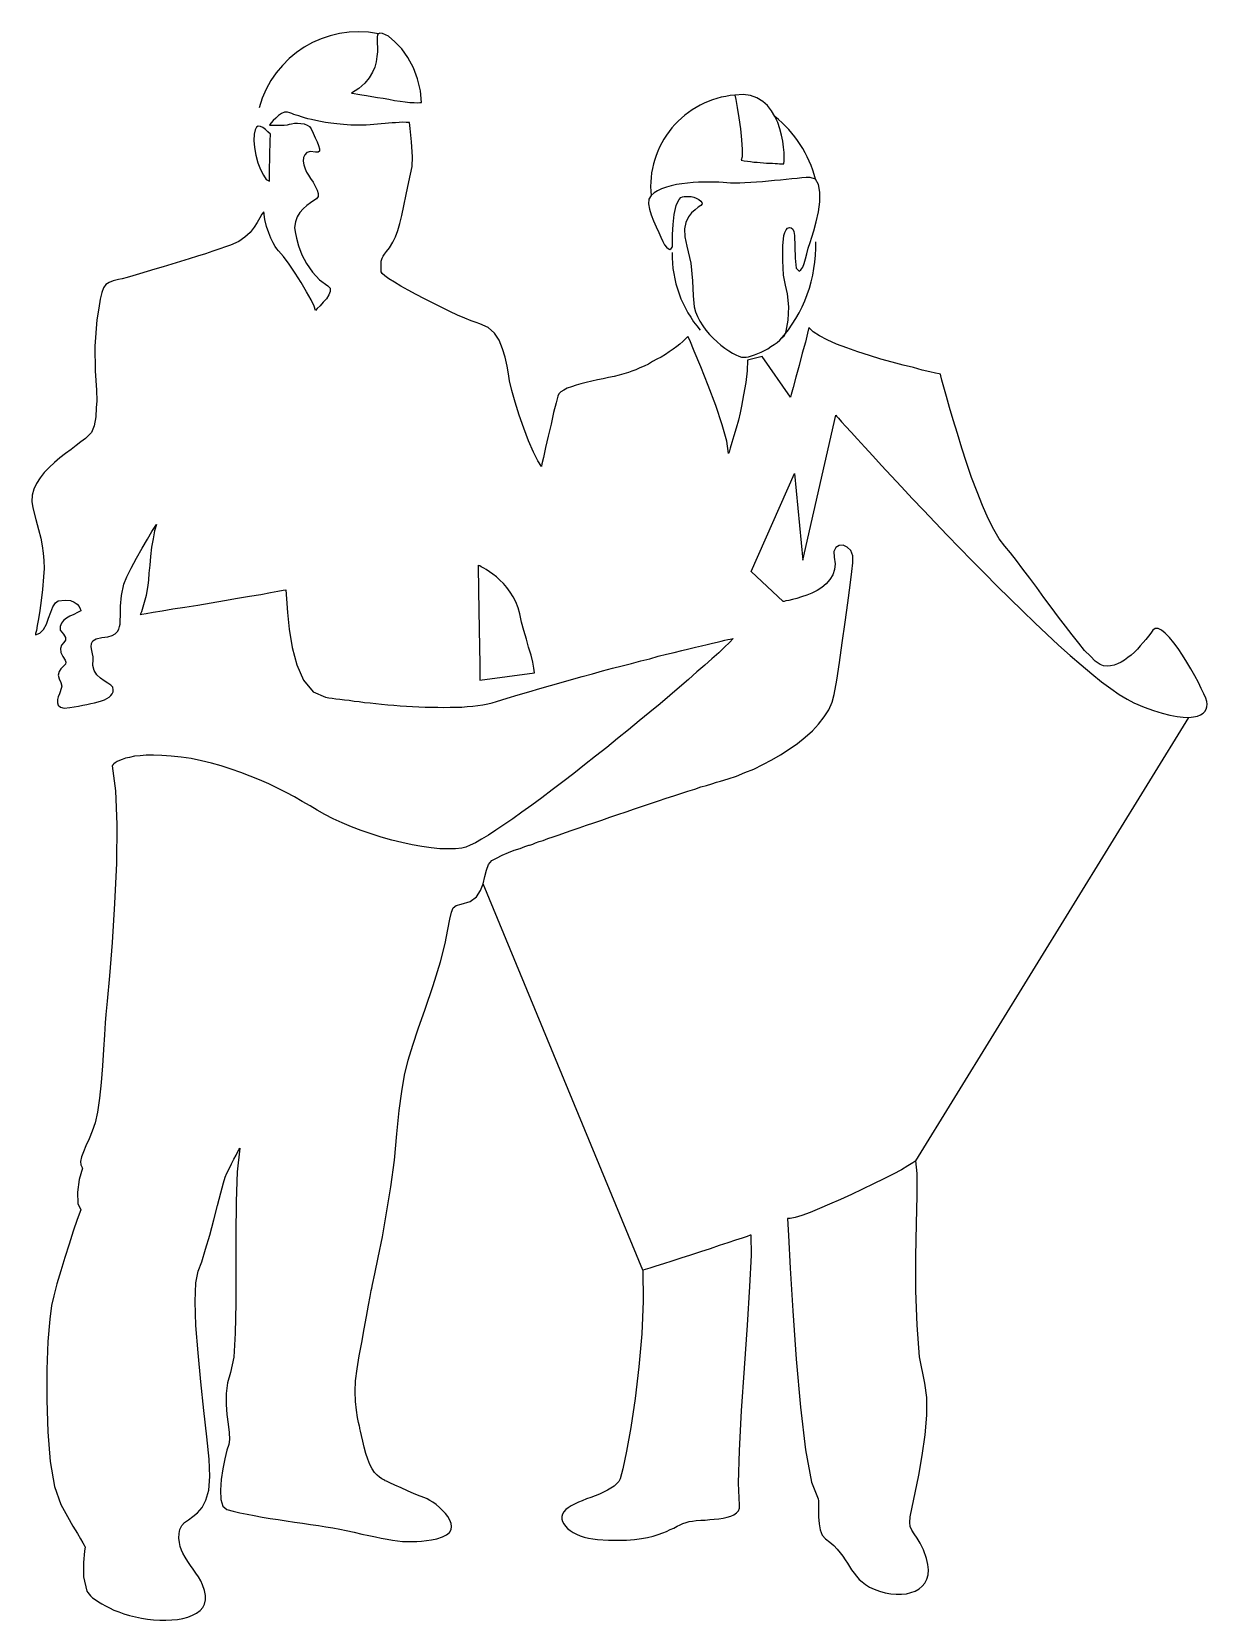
# Model space of a CAD drawing. Header units: millimetres. Extents: x -1583.03 to -1581.69, y 1784.62 to 1786.43.
import ezdxf

# ---------------------------------------------------------------- set-up
doc = ezdxf.new("R2010")
doc.units = ezdxf.units.MM
doc.header["$LTSCALE"] = 10
doc.layers.add('Humanos', color=2, linetype='Continuous')

msp = doc.modelspace()

# ---------------------------------------------------------------- linework, layer by layer
at = {"layer": 'Humanos'}
for p, q in [((-1582.6363, 1786.426), (-1582.6366, 1786.4236)), ((-1582.6366, 1786.4236), (-1582.6366, 1786.4203)), ((-1582.6366, 1786.4203), (-1582.6366, 1786.4165)), ((-1582.6366, 1786.4165), (-1582.6363, 1786.4117)), ((-1582.6351, 1786.4274), (-1582.6363, 1786.426)), ((-1582.6334, 1786.428), (-1582.6351, 1786.4274)), ((-1582.6307, 1786.4277), (-1582.6334, 1786.428)), ((-1582.6239, 1786.4245), (-1582.6307, 1786.4277)), ((-1582.6164, 1786.4183), (-1582.6239, 1786.4245)), ((-1582.6087, 1786.4102), (-1582.6164, 1786.4183)), ((-1582.6378, 1786.3954), (-1582.6393, 1786.3895)), ((-1582.6369, 1786.4014), (-1582.6378, 1786.3954)), ((-1582.6363, 1786.4067), (-1582.6369, 1786.4014)), ((-1582.6363, 1786.4117), (-1582.6363, 1786.4067)), ((-1582.6016, 1786.4002), (-1582.6087, 1786.4102)), ((-1582.5954, 1786.3886), (-1582.6016, 1786.4002)), ((-1582.6458, 1786.3773), (-1582.6508, 1786.3711)), ((-1582.6419, 1786.3836), (-1582.6458, 1786.3773)), ((-1582.6393, 1786.3895), (-1582.6419, 1786.3836)), ((-1582.5907, 1786.3759), (-1582.5954, 1786.3886)), ((-1582.6574, 1786.3652), (-1582.6657, 1786.3596)), ((-1582.6657, 1786.3596), (-1582.6627, 1786.3593)), ((-1582.6627, 1786.3593), (-1582.6588, 1786.3587)), ((-1582.6588, 1786.3587), (-1582.6541, 1786.3578)), ((-1582.6508, 1786.3711), (-1582.6574, 1786.3652)), ((-1582.5874, 1786.3625), (-1582.5907, 1786.3759)), ((-1582.5862, 1786.3492), (-1582.5874, 1786.3625)), ((-1582.2198, 1786.3581), (-1582.2293, 1786.3575)), ((-1582.2115, 1786.3569), (-1582.2198, 1786.3581)), ((-1582.6541, 1786.3578), (-1582.6488, 1786.3569)), ((-1582.6488, 1786.3569), (-1582.6428, 1786.356)), ((-1582.6428, 1786.356), (-1582.6363, 1786.3548)), ((-1582.6363, 1786.3548), (-1582.6298, 1786.3539)), ((-1582.6298, 1786.3539), (-1582.6233, 1786.3527)), ((-1582.6233, 1786.3527), (-1582.6168, 1786.3515)), ((-1582.6168, 1786.3515), (-1582.6105, 1786.3507)), ((-1582.6105, 1786.3507), (-1582.6046, 1786.3498)), ((-1582.6046, 1786.3498), (-1582.5993, 1786.3492)), ((-1582.5993, 1786.3492), (-1582.5945, 1786.3489)), ((-1582.5945, 1786.3489), (-1582.5907, 1786.3486)), ((-1582.5907, 1786.3486), (-1582.588, 1786.3489)), ((-1582.588, 1786.3489), (-1582.5862, 1786.3492)), ((-1582.2293, 1786.3575), (-1582.2281, 1786.3524)), ((-1582.2281, 1786.3524), (-1582.2266, 1786.3433)), ((-1582.2266, 1786.3433), (-1582.2248, 1786.3317)), ((-1582.2041, 1786.3545), (-1582.2115, 1786.3569)), ((-1582.1975, 1786.3504), (-1582.2041, 1786.3545)), ((-1582.1922, 1786.3456), (-1582.1975, 1786.3504)), ((-1582.1875, 1786.3397), (-1582.1922, 1786.3456)), ((-1582.7721, 1786.3222), (-1582.7742, 1786.321)), ((-1582.7694, 1786.3219), (-1582.7721, 1786.3222)), ((-1582.7668, 1786.3207), (-1582.7694, 1786.3219)), ((-1582.7588, 1786.324), (-1582.7594, 1786.3234)), ((-1582.7594, 1786.3234), (-1582.7585, 1786.3234)), ((-1582.7573, 1786.3261), (-1582.7588, 1786.324)), ((-1582.7585, 1786.3234), (-1582.7564, 1786.3234)), ((-1582.7552, 1786.3284), (-1582.7573, 1786.3261)), ((-1582.7564, 1786.3234), (-1582.7534, 1786.3231)), ((-1582.7522, 1786.3314), (-1582.7552, 1786.3284)), ((-1582.7534, 1786.3231), (-1582.7499, 1786.3231)), ((-1582.749, 1786.3344), (-1582.7522, 1786.3314)), ((-1582.7499, 1786.3231), (-1582.746, 1786.3231)), ((-1582.7457, 1786.3364), (-1582.749, 1786.3344)), ((-1582.746, 1786.3231), (-1582.7424, 1786.3234)), ((-1582.7422, 1786.3379), (-1582.7457, 1786.3364)), ((-1582.7424, 1786.3234), (-1582.7389, 1786.3237)), ((-1582.7386, 1786.3379), (-1582.7422, 1786.3379)), ((-1582.7389, 1786.3237), (-1582.7365, 1786.3243)), ((-1582.7362, 1786.3373), (-1582.7386, 1786.3379)), ((-1582.7365, 1786.3243), (-1582.7342, 1786.3249)), ((-1582.7339, 1786.3364), (-1582.7362, 1786.3373)), ((-1582.7342, 1786.3249), (-1582.7309, 1786.3255)), ((-1582.7315, 1786.3355), (-1582.7339, 1786.3364)), ((-1582.7288, 1786.3347), (-1582.7315, 1786.3355)), ((-1582.7309, 1786.3255), (-1582.7273, 1786.3255)), ((-1582.7258, 1786.3338), (-1582.7288, 1786.3347)), ((-1582.7273, 1786.3255), (-1582.7235, 1786.3252)), ((-1582.7229, 1786.3326), (-1582.7258, 1786.3338)), ((-1582.7235, 1786.3252), (-1582.7196, 1786.3246)), ((-1582.7193, 1786.3317), (-1582.7229, 1786.3326)), ((-1582.7196, 1786.3246), (-1582.7164, 1786.3234)), ((-1582.7155, 1786.3305), (-1582.7193, 1786.3317)), ((-1582.7164, 1786.3234), (-1582.7137, 1786.3216)), ((-1582.7113, 1786.3296), (-1582.7155, 1786.3305)), ((-1582.7066, 1786.3284), (-1582.7113, 1786.3296)), ((-1582.7012, 1786.3275), (-1582.7066, 1786.3284)), ((-1582.6956, 1786.3263), (-1582.7012, 1786.3275)), ((-1582.6894, 1786.3255), (-1582.6956, 1786.3263)), ((-1582.6826, 1786.3249), (-1582.6894, 1786.3255)), ((-1582.6749, 1786.324), (-1582.6826, 1786.3249)), ((-1582.6665, 1786.3234), (-1582.6749, 1786.324)), ((-1582.6621, 1786.3231), (-1582.6665, 1786.3234)), ((-1582.6577, 1786.3231), (-1582.6621, 1786.3231)), ((-1582.6532, 1786.3231), (-1582.6577, 1786.3231)), ((-1582.6491, 1786.3234), (-1582.6532, 1786.3231)), ((-1582.6446, 1786.3237), (-1582.6491, 1786.3234)), ((-1582.6405, 1786.324), (-1582.6446, 1786.3237)), ((-1582.6363, 1786.3243), (-1582.6405, 1786.324)), ((-1582.6319, 1786.3249), (-1582.6363, 1786.3243)), ((-1582.6277, 1786.3252), (-1582.6319, 1786.3249)), ((-1582.6236, 1786.3255), (-1582.6277, 1786.3252)), ((-1582.6197, 1786.3258), (-1582.6236, 1786.3255)), ((-1582.6156, 1786.3261), (-1582.6197, 1786.3258)), ((-1582.6117, 1786.3263), (-1582.6156, 1786.3261)), ((-1582.6076, 1786.3267), (-1582.6117, 1786.3263)), ((-1582.6037, 1786.3263), (-1582.6076, 1786.3267)), ((-1582.5998, 1786.3263), (-1582.6037, 1786.3263)), ((-1582.599, 1786.3195), (-1582.5998, 1786.3263)), ((-1582.2248, 1786.3317), (-1582.2227, 1786.3192)), ((-1582.1836, 1786.3332), (-1582.1875, 1786.3397)), ((-1582.1803, 1786.3263), (-1582.1836, 1786.3332)), ((-1582.178, 1786.3192), (-1582.1803, 1786.3263)), ((-1582.7768, 1786.313), (-1582.7771, 1786.3059)), ((-1582.7771, 1786.3059), (-1582.7762, 1786.2979)), ((-1582.7757, 1786.3181), (-1582.7768, 1786.313)), ((-1582.7742, 1786.321), (-1582.7757, 1786.3181)), ((-1582.7638, 1786.3183), (-1582.7668, 1786.3207)), ((-1582.7611, 1786.3157), (-1582.7638, 1786.3183)), ((-1582.7582, 1786.313), (-1582.7611, 1786.3157)), ((-1582.7588, 1786.2887), (-1582.7585, 1786.3056)), ((-1582.7585, 1786.3056), (-1582.7582, 1786.313)), ((-1582.7137, 1786.3216), (-1582.7119, 1786.3192)), ((-1582.7119, 1786.3192), (-1582.7095, 1786.3142)), ((-1582.7095, 1786.3142), (-1582.7072, 1786.3089)), ((-1582.7072, 1786.3089), (-1582.7051, 1786.3041)), ((-1582.7051, 1786.3041), (-1582.7033, 1786.3)), ((-1582.5975, 1786.3041), (-1582.599, 1786.3195)), ((-1582.5963, 1786.2872), (-1582.5975, 1786.3041)), ((-1582.2227, 1786.3192), (-1582.2216, 1786.3065)), ((-1582.2216, 1786.3065), (-1582.2207, 1786.2955)), ((-1582.1762, 1786.3118), (-1582.178, 1786.3192)), ((-1582.1747, 1786.305), (-1582.1762, 1786.3118)), ((-1582.1738, 1786.2982), (-1582.1747, 1786.305)), ((-1582.7762, 1786.2979), (-1582.7748, 1786.289)), ((-1582.7748, 1786.289), (-1582.7724, 1786.2804)), ((-1582.7591, 1786.2706), (-1582.7588, 1786.2887)), ((-1582.7205, 1786.2863), (-1582.7208, 1786.2822)), ((-1582.719, 1786.2896), (-1582.7205, 1786.2863)), ((-1582.7167, 1786.292), (-1582.719, 1786.2896)), ((-1582.7125, 1786.2931), (-1582.7167, 1786.292)), ((-1582.7069, 1786.2926), (-1582.7125, 1786.2931)), ((-1582.7039, 1786.2926), (-1582.7069, 1786.2926)), ((-1582.7024, 1786.2937), (-1582.7039, 1786.2926)), ((-1582.7033, 1786.3), (-1582.7024, 1786.2964)), ((-1582.7024, 1786.2964), (-1582.7024, 1786.2937)), ((-1582.5966, 1786.276), (-1582.5963, 1786.2872)), ((-1582.2207, 1786.2872), (-1582.2219, 1786.2834)), ((-1582.2207, 1786.2955), (-1582.2207, 1786.2872)), ((-1582.1732, 1786.292), (-1582.1738, 1786.2982)), ((-1582.1732, 1786.2866), (-1582.1732, 1786.292)), ((-1582.1732, 1786.2825), (-1582.1732, 1786.2866)), ((-1582.7724, 1786.2804), (-1582.7694, 1786.2727)), ((-1582.7694, 1786.2727), (-1582.7662, 1786.2662)), ((-1582.7594, 1786.2596), (-1582.7591, 1786.2706)), ((-1582.7208, 1786.2822), (-1582.7202, 1786.278)), ((-1582.7202, 1786.278), (-1582.7187, 1786.2736)), ((-1582.7187, 1786.2736), (-1582.717, 1786.2697)), ((-1582.717, 1786.2697), (-1582.7149, 1786.2665)), ((-1582.6004, 1786.2588), (-1582.5966, 1786.276)), ((-1582.2219, 1786.2834), (-1582.2186, 1786.2828)), ((-1582.2186, 1786.2828), (-1582.215, 1786.2822)), ((-1582.215, 1786.2822), (-1582.2115, 1786.2819)), ((-1582.2115, 1786.2819), (-1582.2076, 1786.2813)), ((-1582.2076, 1786.2813), (-1582.2038, 1786.281)), ((-1582.2038, 1786.281), (-1582.2002, 1786.2807)), ((-1582.2002, 1786.2807), (-1582.1967, 1786.2804)), ((-1582.1967, 1786.2804), (-1582.1931, 1786.2801)), ((-1582.1931, 1786.2801), (-1582.1895, 1786.2798)), ((-1582.1895, 1786.2798), (-1582.1863, 1786.2798)), ((-1582.1863, 1786.2798), (-1582.1833, 1786.2795)), ((-1582.1833, 1786.2795), (-1582.1806, 1786.2795)), ((-1582.1806, 1786.2795), (-1582.1783, 1786.2792)), ((-1582.1783, 1786.2792), (-1582.1762, 1786.2792)), ((-1582.1762, 1786.2792), (-1582.1747, 1786.2792)), ((-1582.1747, 1786.2792), (-1582.1735, 1786.2792)), ((-1582.1735, 1786.2792), (-1582.1732, 1786.2825)), ((-1582.7662, 1786.2662), (-1582.7629, 1786.2614)), ((-1582.7629, 1786.2614), (-1582.7594, 1786.2596)), ((-1582.7149, 1786.2665), (-1582.7125, 1786.2626)), ((-1582.7125, 1786.2626), (-1582.7095, 1786.2582)), ((-1582.7095, 1786.2582), (-1582.7072, 1786.2537)), ((-1582.7072, 1786.2537), (-1582.7051, 1786.2493)), ((-1582.6037, 1786.2442), (-1582.6004, 1786.2588)), ((-1582.3126, 1786.2508), (-1582.3173, 1786.2484)), ((-1582.3072, 1786.2525), (-1582.3126, 1786.2508)), ((-1582.3016, 1786.2543), (-1582.3072, 1786.2525)), ((-1582.2957, 1786.2555), (-1582.3016, 1786.2543)), ((-1582.2895, 1786.2564), (-1582.2957, 1786.2555)), ((-1582.2832, 1786.2573), (-1582.2895, 1786.2564)), ((-1582.2767, 1786.2579), (-1582.2832, 1786.2573)), ((-1582.2705, 1786.2582), (-1582.2767, 1786.2579)), ((-1582.2643, 1786.2585), (-1582.2705, 1786.2582)), ((-1582.2583, 1786.2585), (-1582.2643, 1786.2585)), ((-1582.2527, 1786.2585), (-1582.2583, 1786.2585)), ((-1582.2474, 1786.2582), (-1582.2527, 1786.2585)), ((-1582.2426, 1786.2579), (-1582.2474, 1786.2582)), ((-1582.2385, 1786.2576), (-1582.2426, 1786.2579)), ((-1582.234, 1786.2573), (-1582.2385, 1786.2576)), ((-1582.2293, 1786.2573), (-1582.234, 1786.2573)), ((-1582.2236, 1786.2573), (-1582.2293, 1786.2573)), ((-1582.2177, 1786.2576), (-1582.2236, 1786.2573)), ((-1582.2112, 1786.2579), (-1582.2177, 1786.2576)), ((-1582.2047, 1786.2585), (-1582.2112, 1786.2579)), ((-1582.1978, 1786.2588), (-1582.2047, 1786.2585)), ((-1582.191, 1786.2594), (-1582.1978, 1786.2588)), ((-1582.1842, 1786.2602), (-1582.191, 1786.2594)), ((-1582.1774, 1786.2608), (-1582.1842, 1786.2602)), ((-1582.1709, 1786.2614), (-1582.1774, 1786.2608)), ((-1582.1643, 1786.262), (-1582.1709, 1786.2614)), ((-1582.1584, 1786.2626), (-1582.1643, 1786.262)), ((-1582.1528, 1786.2632), (-1582.1584, 1786.2626)), ((-1582.148, 1786.2635), (-1582.1528, 1786.2632)), ((-1582.1436, 1786.2638), (-1582.148, 1786.2635)), ((-1582.1374, 1786.2617), (-1582.1436, 1786.2638)), ((-1582.1338, 1786.2558), (-1582.1374, 1786.2617)), ((-1582.1323, 1786.2469), (-1582.1338, 1786.2558)), ((-1582.7167, 1786.2318), (-1582.7208, 1786.2279)), ((-1582.7125, 1786.2347), (-1582.7167, 1786.2318)), ((-1582.7087, 1786.2374), (-1582.7125, 1786.2347)), ((-1582.7057, 1786.2395), (-1582.7087, 1786.2374)), ((-1582.7039, 1786.2419), (-1582.7057, 1786.2395)), ((-1582.7051, 1786.2493), (-1582.7039, 1786.2454)), ((-1582.7039, 1786.2454), (-1582.7039, 1786.2419)), ((-1582.6087, 1786.2205), (-1582.6064, 1786.2315)), ((-1582.6064, 1786.2315), (-1582.6037, 1786.2442)), ((-1582.3271, 1786.2389), (-1582.3274, 1786.2338)), ((-1582.3274, 1786.2338), (-1582.3265, 1786.2276)), ((-1582.3247, 1786.243), (-1582.3271, 1786.2389)), ((-1582.3212, 1786.246), (-1582.3247, 1786.243)), ((-1582.3173, 1786.2484), (-1582.3212, 1786.246)), ((-1582.2983, 1786.2214), (-1582.296, 1786.2318)), ((-1582.296, 1786.2318), (-1582.2942, 1786.2359)), ((-1582.2942, 1786.2359), (-1582.2927, 1786.2386)), ((-1582.2927, 1786.2386), (-1582.2906, 1786.2407)), ((-1582.2906, 1786.2407), (-1582.2889, 1786.2416)), ((-1582.2889, 1786.2416), (-1582.2871, 1786.2422)), ((-1582.2871, 1786.2422), (-1582.285, 1786.2422)), ((-1582.285, 1786.2422), (-1582.2835, 1786.2422)), ((-1582.2835, 1786.2422), (-1582.2817, 1786.2422)), ((-1582.2817, 1786.2422), (-1582.2791, 1786.2419)), ((-1582.2791, 1786.2419), (-1582.2761, 1786.2413)), ((-1582.2761, 1786.2413), (-1582.2731, 1786.2401)), ((-1582.2731, 1786.2401), (-1582.2702, 1786.2386)), ((-1582.2681, 1786.2318), (-1582.2711, 1786.23)), ((-1582.2702, 1786.2386), (-1582.2681, 1786.2368)), ((-1582.2681, 1786.2368), (-1582.2669, 1786.235)), ((-1582.2666, 1786.2336), (-1582.2681, 1786.2318)), ((-1582.2669, 1786.235), (-1582.2666, 1786.2336)), ((-1582.1341, 1786.2244), (-1582.1326, 1786.2359)), ((-1582.1326, 1786.2359), (-1582.1323, 1786.2469)), ((-1582.7703, 1786.2178), (-1582.7733, 1786.2125)), ((-1582.768, 1786.222), (-1582.7703, 1786.2178)), ((-1582.7656, 1786.2247), (-1582.768, 1786.222)), ((-1582.7644, 1786.2158), (-1582.7656, 1786.2247)), ((-1582.7626, 1786.2078), (-1582.7644, 1786.2158)), ((-1582.7276, 1786.2187), (-1582.7297, 1786.2131)), ((-1582.7247, 1786.2238), (-1582.7276, 1786.2187)), ((-1582.7208, 1786.2279), (-1582.7247, 1786.2238)), ((-1582.6108, 1786.2113), (-1582.6087, 1786.2205)), ((-1582.3265, 1786.2276), (-1582.3244, 1786.2211)), ((-1582.3244, 1786.2211), (-1582.3218, 1786.2143)), ((-1582.3218, 1786.2143), (-1582.3188, 1786.2075)), ((-1582.2995, 1786.2101), (-1582.2983, 1786.2214)), ((-1582.282, 1786.2187), (-1582.285, 1786.2125)), ((-1582.2785, 1786.2235), (-1582.282, 1786.2187)), ((-1582.2746, 1786.227), (-1582.2785, 1786.2235)), ((-1582.2711, 1786.23), (-1582.2746, 1786.227)), ((-1582.1365, 1786.2131), (-1582.1341, 1786.2244)), ((-1582.7872, 1786.1956), (-1582.7943, 1786.1906)), ((-1582.7813, 1786.2012), (-1582.7872, 1786.1956)), ((-1582.7768, 1786.2069), (-1582.7813, 1786.2012)), ((-1582.7733, 1786.2125), (-1582.7768, 1786.2069)), ((-1582.7602, 1786.2006), (-1582.7626, 1786.2078)), ((-1582.7579, 1786.1944), (-1582.7602, 1786.2006)), ((-1582.7297, 1786.2131), (-1582.7306, 1786.2066)), ((-1582.7306, 1786.2066), (-1582.73, 1786.2018)), ((-1582.73, 1786.2018), (-1582.7285, 1786.1947)), ((-1582.6188, 1786.19), (-1582.6159, 1786.1962)), ((-1582.6159, 1786.1962), (-1582.6132, 1786.2033)), ((-1582.6132, 1786.2033), (-1582.6108, 1786.2113)), ((-1582.3188, 1786.2075), (-1582.3158, 1786.2012)), ((-1582.3158, 1786.2012), (-1582.3135, 1786.1956)), ((-1582.3135, 1786.1956), (-1582.3114, 1786.1909)), ((-1582.3001, 1786.1989), (-1582.2995, 1786.2101)), ((-1582.3001, 1786.1885), (-1582.3001, 1786.1989)), ((-1582.285, 1786.2125), (-1582.2865, 1786.2051)), ((-1582.2865, 1786.2051), (-1582.2862, 1786.1962)), ((-1582.2862, 1786.1962), (-1582.2838, 1786.1855)), ((-1582.1747, 1786.1858), (-1582.1735, 1786.1977)), ((-1582.1735, 1786.1977), (-1582.1723, 1786.2012)), ((-1582.1723, 1786.2012), (-1582.1709, 1786.2039)), ((-1582.1709, 1786.2039), (-1582.1691, 1786.206)), ((-1582.1691, 1786.206), (-1582.167, 1786.2066)), ((-1582.167, 1786.2066), (-1582.1649, 1786.2063)), ((-1582.1649, 1786.2063), (-1582.1632, 1786.2048)), ((-1582.1632, 1786.2048), (-1582.162, 1786.2021)), ((-1582.162, 1786.2021), (-1582.1611, 1786.1977)), ((-1582.1611, 1786.1977), (-1582.1608, 1786.1852)), ((-1582.1436, 1786.1897), (-1582.1415, 1786.1956)), ((-1582.1415, 1786.1956), (-1582.1391, 1786.203)), ((-1582.1391, 1786.203), (-1582.1365, 1786.2131)), ((-1582.8237, 1786.1799), (-1582.832, 1786.1769)), ((-1582.816, 1786.1823), (-1582.8237, 1786.1799)), ((-1582.8092, 1786.1846), (-1582.816, 1786.1823)), ((-1582.8035, 1786.1864), (-1582.8092, 1786.1846)), ((-1582.7943, 1786.1906), (-1582.8035, 1786.1864)), ((-1582.7552, 1786.1894), (-1582.7579, 1786.1944)), ((-1582.7528, 1786.1852), (-1582.7552, 1786.1894)), ((-1582.7508, 1786.1823), (-1582.7528, 1786.1852)), ((-1582.749, 1786.1802), (-1582.7508, 1786.1823)), ((-1582.7433, 1786.1737), (-1582.749, 1786.1802)), ((-1582.7285, 1786.1947), (-1582.7261, 1786.1858)), ((-1582.7261, 1786.1858), (-1582.7223, 1786.1757)), ((-1582.6283, 1786.1763), (-1582.6259, 1786.1793)), ((-1582.6259, 1786.1793), (-1582.6227, 1786.1835)), ((-1582.6227, 1786.1835), (-1582.6188, 1786.19)), ((-1582.3114, 1786.1909), (-1582.3093, 1786.187)), ((-1582.3093, 1786.187), (-1582.3069, 1786.1843)), ((-1582.3069, 1786.1843), (-1582.3049, 1786.1823)), ((-1582.3049, 1786.1823), (-1582.3031, 1786.1817)), ((-1582.3031, 1786.1817), (-1582.3016, 1786.1826)), ((-1582.3016, 1786.1826), (-1582.3004, 1786.1846)), ((-1582.3004, 1786.1846), (-1582.3001, 1786.1885)), ((-1582.2838, 1786.1855), (-1582.2794, 1786.166)), ((-1582.1747, 1786.1692), (-1582.1747, 1786.1858)), ((-1582.1608, 1786.1852), (-1582.1605, 1786.1716)), ((-1582.1471, 1786.1769), (-1582.1457, 1786.1832)), ((-1582.1457, 1786.1832), (-1582.1436, 1786.1897)), ((-1582.8898, 1786.1591), (-1582.8987, 1786.1565)), ((-1582.8803, 1786.1618), (-1582.8898, 1786.1591)), ((-1582.8705, 1786.1651), (-1582.8803, 1786.1618)), ((-1582.8605, 1786.168), (-1582.8705, 1786.1651)), ((-1582.8507, 1786.171), (-1582.8605, 1786.168)), ((-1582.8412, 1786.174), (-1582.8507, 1786.171)), ((-1582.832, 1786.1769), (-1582.8412, 1786.174)), ((-1582.7368, 1786.1648), (-1582.7433, 1786.1737)), ((-1582.73, 1786.1547), (-1582.7368, 1786.1648)), ((-1582.7223, 1786.1757), (-1582.717, 1786.1657)), ((-1582.717, 1786.1657), (-1582.7104, 1786.1559)), ((-1582.6322, 1786.1633), (-1582.6319, 1786.1683)), ((-1582.6322, 1786.1562), (-1582.6322, 1786.1633)), ((-1582.6319, 1786.1683), (-1582.631, 1786.1716)), ((-1582.631, 1786.1716), (-1582.6298, 1786.174)), ((-1582.6298, 1786.174), (-1582.6283, 1786.1763)), ((-1582.2794, 1786.166), (-1582.2773, 1786.1461)), ((-1582.1738, 1786.1526), (-1582.1747, 1786.1692)), ((-1582.1605, 1786.1716), (-1582.1593, 1786.1603)), ((-1582.1593, 1786.1603), (-1582.156, 1786.1568)), ((-1582.154, 1786.1583), (-1582.1519, 1786.1615)), ((-1582.1519, 1786.1615), (-1582.1504, 1786.1657)), ((-1582.1504, 1786.1657), (-1582.1486, 1786.171)), ((-1582.1486, 1786.171), (-1582.1471, 1786.1769)), ((-1582.9455, 1786.1416), (-1582.9482, 1786.1378)), ((-1582.942, 1786.144), (-1582.9455, 1786.1416)), ((-1582.9375, 1786.1458), (-1582.942, 1786.144)), ((-1582.9313, 1786.1473), (-1582.9375, 1786.1458)), ((-1582.9272, 1786.1482), (-1582.9313, 1786.1473)), ((-1582.9215, 1786.1497), (-1582.9272, 1786.1482)), ((-1582.915, 1786.1517), (-1582.9215, 1786.1497)), ((-1582.9073, 1786.1538), (-1582.915, 1786.1517)), ((-1582.8987, 1786.1565), (-1582.9073, 1786.1538)), ((-1582.7232, 1786.144), (-1582.73, 1786.1547)), ((-1582.717, 1786.1336), (-1582.7232, 1786.144)), ((-1582.7104, 1786.1559), (-1582.7024, 1786.147)), ((-1582.7024, 1786.147), (-1582.6929, 1786.1402)), ((-1582.631, 1786.1544), (-1582.6322, 1786.1562)), ((-1582.628, 1786.1517), (-1582.631, 1786.1544)), ((-1582.6233, 1786.1482), (-1582.628, 1786.1517)), ((-1582.617, 1786.1443), (-1582.6233, 1786.1482)), ((-1582.6096, 1786.1399), (-1582.617, 1786.1443)), ((-1582.2773, 1786.1461), (-1582.2767, 1786.1289)), ((-1582.1715, 1786.1411), (-1582.1738, 1786.1526)), ((-1582.1691, 1786.131), (-1582.1715, 1786.1411)), ((-1582.156, 1786.1568), (-1582.154, 1786.1583)), ((-1582.9521, 1786.125), (-1582.9538, 1786.115)), ((-1582.9503, 1786.1325), (-1582.9521, 1786.125)), ((-1582.9482, 1786.1378), (-1582.9503, 1786.1325)), ((-1582.7119, 1786.1245), (-1582.717, 1786.1336)), ((-1582.7084, 1786.117), (-1582.7119, 1786.1245)), ((-1582.6944, 1786.1256), (-1582.698, 1786.1215)), ((-1582.6918, 1786.1301), (-1582.6944, 1786.1256)), ((-1582.6929, 1786.1402), (-1582.6903, 1786.1375)), ((-1582.6903, 1786.1339), (-1582.6918, 1786.1301)), ((-1582.6903, 1786.1375), (-1582.6903, 1786.1339)), ((-1582.6013, 1786.1354), (-1582.6096, 1786.1399)), ((-1582.5921, 1786.1304), (-1582.6013, 1786.1354)), ((-1582.5826, 1786.1253), (-1582.5921, 1786.1304)), ((-1582.5729, 1786.1206), (-1582.5826, 1786.1253)), ((-1582.2767, 1786.1289), (-1582.2755, 1786.1164)), ((-1582.1679, 1786.1164), (-1582.1691, 1786.131)), ((-1582.9538, 1786.115), (-1582.9559, 1786.1016)), ((-1582.7069, 1786.1123), (-1582.7084, 1786.117)), ((-1582.7048, 1786.1144), (-1582.7069, 1786.1123)), ((-1582.7015, 1786.1176), (-1582.7048, 1786.1144)), ((-1582.698, 1786.1215), (-1582.7015, 1786.1176)), ((-1582.5631, 1786.1156), (-1582.5729, 1786.1206)), ((-1582.5539, 1786.1111), (-1582.5631, 1786.1156)), ((-1582.545, 1786.107), (-1582.5539, 1786.1111)), ((-1582.5367, 1786.1034), (-1582.545, 1786.107)), ((-1582.2755, 1786.1164), (-1582.274, 1786.1108)), ((-1582.274, 1786.1108), (-1582.2717, 1786.1055)), ((-1582.2717, 1786.1055), (-1582.269, 1786.1001)), ((-1582.1685, 1786.101), (-1582.1679, 1786.1164)), ((-1582.9559, 1786.1016), (-1582.9583, 1786.0714)), ((-1582.5296, 1786.1004), (-1582.5367, 1786.1034)), ((-1582.5237, 1786.0984), (-1582.5296, 1786.1004)), ((-1582.5195, 1786.0969), (-1582.5237, 1786.0984)), ((-1582.5103, 1786.0927), (-1582.5195, 1786.0969)), ((-1582.5029, 1786.0865), (-1582.5103, 1786.0927)), ((-1582.269, 1786.1001), (-1582.2657, 1786.0948)), ((-1582.2657, 1786.0948), (-1582.2622, 1786.0898)), ((-1582.2622, 1786.0898), (-1582.258, 1786.085)), ((-1582.1717, 1786.0859), (-1582.1706, 1786.0886)), ((-1582.1706, 1786.0886), (-1582.1685, 1786.101)), ((-1582.1448, 1786.0927), (-1582.1463, 1786.0865)), ((-1582.14, 1786.088), (-1582.1448, 1786.0927)), ((-1582.1329, 1786.0832), (-1582.14, 1786.088)), ((-1582.9583, 1786.0714), (-1582.9577, 1786.0435)), ((-1582.4976, 1786.0782), (-1582.5029, 1786.0865)), ((-1582.4937, 1786.0687), (-1582.4976, 1786.0782)), ((-1582.4907, 1786.0589), (-1582.4937, 1786.0687)), ((-1582.2954, 1786.0711), (-1582.2995, 1786.0681)), ((-1582.2918, 1786.074), (-1582.2954, 1786.0711)), ((-1582.2883, 1786.077), (-1582.2918, 1786.074)), ((-1582.2853, 1786.08), (-1582.2883, 1786.077)), ((-1582.2826, 1786.0826), (-1582.2853, 1786.08)), ((-1582.2806, 1786.0782), (-1582.2826, 1786.0826)), ((-1582.2755, 1786.0658), (-1582.2806, 1786.0782)), ((-1582.258, 1786.085), (-1582.2539, 1786.0806)), ((-1582.2539, 1786.0806), (-1582.2494, 1786.0764)), ((-1582.2494, 1786.0764), (-1582.245, 1786.0726)), ((-1582.245, 1786.0726), (-1582.2405, 1786.0693)), ((-1582.2405, 1786.0693), (-1582.2361, 1786.0663)), ((-1582.1955, 1786.0666), (-1582.1916, 1786.0687)), ((-1582.1916, 1786.0687), (-1582.1881, 1786.0711)), ((-1582.1881, 1786.0711), (-1582.1845, 1786.0735)), ((-1582.1845, 1786.0735), (-1582.1812, 1786.0758)), ((-1582.1812, 1786.0758), (-1582.178, 1786.0782)), ((-1582.178, 1786.0782), (-1582.1756, 1786.0809)), ((-1582.1756, 1786.0809), (-1582.1732, 1786.0835)), ((-1582.1732, 1786.0835), (-1582.1717, 1786.0859)), ((-1582.1489, 1786.0761), (-1582.1525, 1786.0634)), ((-1582.1463, 1786.0865), (-1582.1489, 1786.0761)), ((-1582.124, 1786.0788), (-1582.1329, 1786.0832)), ((-1582.1136, 1786.074), (-1582.124, 1786.0788)), ((-1582.1018, 1786.0696), (-1582.1136, 1786.074)), ((-1582.0893, 1786.0652), (-1582.1018, 1786.0696)), ((-1582.4887, 1786.0489), (-1582.4907, 1786.0589)), ((-1582.3277, 1786.0512), (-1582.3327, 1786.0489)), ((-1582.323, 1786.0539), (-1582.3277, 1786.0512)), ((-1582.3182, 1786.0566), (-1582.323, 1786.0539)), ((-1582.3132, 1786.0592), (-1582.3182, 1786.0566)), ((-1582.3084, 1786.0622), (-1582.3132, 1786.0592)), ((-1582.304, 1786.0652), (-1582.3084, 1786.0622)), ((-1582.2995, 1786.0681), (-1582.304, 1786.0652)), ((-1582.2681, 1786.048), (-1582.2755, 1786.0658)), ((-1582.2361, 1786.0663), (-1582.2319, 1786.0637)), ((-1582.2319, 1786.0637), (-1582.2281, 1786.0616)), ((-1582.2281, 1786.0616), (-1582.2245, 1786.0601)), ((-1582.2245, 1786.0601), (-1582.2216, 1786.0592)), ((-1582.2216, 1786.0592), (-1582.2189, 1786.0589)), ((-1582.2189, 1786.0589), (-1582.2162, 1786.0592)), ((-1582.2162, 1786.0592), (-1582.2136, 1786.0595)), ((-1582.2147, 1786.0557), (-1582.2153, 1786.0435)), ((-1582.1981, 1786.0598), (-1582.2147, 1786.0557)), ((-1582.2136, 1786.0595), (-1582.2103, 1786.0604)), ((-1582.2103, 1786.0604), (-1582.2067, 1786.0616)), ((-1582.2067, 1786.0616), (-1582.2029, 1786.0631)), ((-1582.2029, 1786.0631), (-1582.1993, 1786.0649)), ((-1582.1993, 1786.0649), (-1582.1955, 1786.0666)), ((-1582.1658, 1786.0136), (-1582.1981, 1786.0598)), ((-1582.1525, 1786.0634), (-1582.156, 1786.0494)), ((-1582.076, 1786.061), (-1582.0893, 1786.0652)), ((-1582.0629, 1786.0569), (-1582.076, 1786.061)), ((-1582.0499, 1786.0533), (-1582.0629, 1786.0569)), ((-1582.0374, 1786.05), (-1582.0499, 1786.0533)), ((-1582.9577, 1786.0435), (-1582.9562, 1786.0216)), ((-1582.4872, 1786.04), (-1582.4887, 1786.0489)), ((-1582.486, 1786.032), (-1582.4872, 1786.04)), ((-1582.3858, 1786.0331), (-1582.3923, 1786.0317)), ((-1582.3793, 1786.0343), (-1582.3858, 1786.0331)), ((-1582.3731, 1786.0358), (-1582.3793, 1786.0343)), ((-1582.3668, 1786.037), (-1582.3731, 1786.0358)), ((-1582.3609, 1786.0385), (-1582.3668, 1786.037)), ((-1582.3556, 1786.04), (-1582.3609, 1786.0385)), ((-1582.3505, 1786.0414), (-1582.3556, 1786.04)), ((-1582.3464, 1786.0429), (-1582.3505, 1786.0414)), ((-1582.3419, 1786.0447), (-1582.3464, 1786.0429)), ((-1582.3375, 1786.0468), (-1582.3419, 1786.0447)), ((-1582.3327, 1786.0489), (-1582.3375, 1786.0468)), ((-1582.2595, 1786.0266), (-1582.2681, 1786.048)), ((-1582.2153, 1786.0435), (-1582.2168, 1786.0302)), ((-1582.1596, 1786.0361), (-1582.1629, 1786.0245)), ((-1582.156, 1786.0494), (-1582.1596, 1786.0361)), ((-1582.0259, 1786.0471), (-1582.0374, 1786.05)), ((-1582.0158, 1786.0444), (-1582.0259, 1786.0471)), ((-1582.0072, 1786.0423), (-1582.0158, 1786.0444)), ((-1582.0007, 1786.0408), (-1582.0072, 1786.0423)), ((-1581.9965, 1786.04), (-1582.0007, 1786.0408)), ((-1581.9951, 1786.0397), (-1581.9965, 1786.04)), ((-1581.9945, 1786.0379), (-1581.9951, 1786.0397)), ((-1581.9933, 1786.0328), (-1581.9945, 1786.0379)), ((-1581.9912, 1786.0248), (-1581.9933, 1786.0328)), ((-1582.9562, 1786.0216), (-1582.9559, 1786.0094)), ((-1582.4833, 1786.021), (-1582.486, 1786.032)), ((-1582.4795, 1786.0076), (-1582.4833, 1786.021)), ((-1582.4309, 1786.0145), (-1582.4329, 1786.0071)), ((-1582.4297, 1786.0171), (-1582.4309, 1786.0145)), ((-1582.4273, 1786.0195), (-1582.4297, 1786.0171)), ((-1582.424, 1786.0216), (-1582.4273, 1786.0195)), ((-1582.4202, 1786.0237), (-1582.424, 1786.0216)), ((-1582.4154, 1786.0254), (-1582.4202, 1786.0237)), ((-1582.4101, 1786.0272), (-1582.4154, 1786.0254)), ((-1582.4045, 1786.0287), (-1582.4101, 1786.0272)), ((-1582.3985, 1786.0302), (-1582.4045, 1786.0287)), ((-1582.3923, 1786.0317), (-1582.3985, 1786.0302)), ((-1582.2509, 1786.0041), (-1582.2595, 1786.0266)), ((-1582.2192, 1786.0162), (-1582.2216, 1786.0032)), ((-1582.2168, 1786.0302), (-1582.2192, 1786.0162)), ((-1582.1649, 1786.0165), (-1582.1658, 1786.0136)), ((-1582.1629, 1786.0245), (-1582.1649, 1786.0165)), ((-1581.9882, 1786.0142), (-1581.9912, 1786.0248)), ((-1582.9565, 1786.0014), (-1582.9571, 1785.991)), ((-1582.9559, 1786.0094), (-1582.9565, 1786.0014)), ((-1582.475, 1785.9928), (-1582.4795, 1786.0076)), ((-1582.4329, 1786.0071), (-1582.4356, 1785.9961)), ((-1582.2435, 1785.9821), (-1582.2509, 1786.0041)), ((-1582.2216, 1786.0032), (-1582.223, 1785.9958)), ((-1581.9847, 1786.0017), (-1581.9882, 1786.0142)), ((-1581.9805, 1785.9875), (-1581.9847, 1786.0017)), ((-1582.9589, 1785.981), (-1582.9621, 1785.9733)), ((-1582.9571, 1785.991), (-1582.9589, 1785.981)), ((-1582.4697, 1785.978), (-1582.475, 1785.9928)), ((-1582.4386, 1785.9827), (-1582.4418, 1785.9691)), ((-1582.4356, 1785.9961), (-1582.4386, 1785.9827)), ((-1582.2385, 1785.9632), (-1582.2435, 1785.9821)), ((-1582.2278, 1785.9783), (-1582.2302, 1785.9694)), ((-1582.2251, 1785.9872), (-1582.2278, 1785.9783)), ((-1582.223, 1785.9958), (-1582.2251, 1785.9872)), ((-1582.1519, 1785.8277), (-1582.1142, 1785.9928)), ((-1582.1142, 1785.9928), (-1582.1133, 1785.9919)), ((-1582.1133, 1785.9919), (-1582.1113, 1785.9896)), ((-1582.1113, 1785.9896), (-1582.1077, 1785.9854)), ((-1582.1077, 1785.9854), (-1582.1027, 1785.9801)), ((-1582.1027, 1785.9801), (-1582.0967, 1785.9735)), ((-1581.9758, 1785.9721), (-1581.9805, 1785.9875)), ((-1582.974, 1785.9626), (-1582.9793, 1785.9584)), ((-1582.969, 1785.9664), (-1582.974, 1785.9626)), ((-1582.9651, 1785.97), (-1582.969, 1785.9664)), ((-1582.9621, 1785.9733), (-1582.9651, 1785.97)), ((-1582.4641, 1785.9638), (-1582.4697, 1785.978)), ((-1582.4587, 1785.951), (-1582.4641, 1785.9638)), ((-1582.4418, 1785.9691), (-1582.4448, 1785.9561)), ((-1582.2364, 1785.9492), (-1582.2385, 1785.9632)), ((-1582.2325, 1785.9617), (-1582.2346, 1785.9552)), ((-1582.2302, 1785.9694), (-1582.2325, 1785.9617)), ((-1582.0967, 1785.9735), (-1582.0896, 1785.9655)), ((-1582.0896, 1785.9655), (-1582.0813, 1785.9566)), ((-1581.9707, 1785.9555), (-1581.9758, 1785.9721)), ((-1582.998, 1785.9442), (-1583.0042, 1785.9389)), ((-1582.9915, 1785.9492), (-1582.998, 1785.9442)), ((-1582.9853, 1785.954), (-1582.9915, 1785.9492)), ((-1582.9793, 1785.9584), (-1582.9853, 1785.954)), ((-1582.4537, 1785.9409), (-1582.4587, 1785.951)), ((-1582.4472, 1785.9448), (-1582.4489, 1785.9374)), ((-1582.4448, 1785.9561), (-1582.4472, 1785.9448)), ((-1582.2358, 1785.9507), (-1582.2364, 1785.9492)), ((-1582.2346, 1785.9552), (-1582.2358, 1785.9507)), ((-1582.0813, 1785.9566), (-1582.0721, 1785.9466)), ((-1582.0721, 1785.9466), (-1582.0621, 1785.9356)), ((-1581.9654, 1785.9389), (-1581.9707, 1785.9555)), ((-1583.0158, 1785.9276), (-1583.0205, 1785.9214)), ((-1583.0102, 1785.9332), (-1583.0158, 1785.9276)), ((-1583.0042, 1785.9389), (-1583.0102, 1785.9332)), ((-1582.4495, 1785.9344), (-1582.4537, 1785.9409)), ((-1582.4489, 1785.9374), (-1582.4495, 1785.9344)), ((-1582.2106, 1785.8149), (-1582.1611, 1785.9264)), ((-1582.1611, 1785.9264), (-1582.1519, 1785.8277)), ((-1582.0621, 1785.9356), (-1582.0511, 1785.9237)), ((-1581.9595, 1785.922), (-1581.9654, 1785.9389)), ((-1583.0277, 1785.9086), (-1583.0294, 1785.9018)), ((-1583.0247, 1785.9151), (-1583.0277, 1785.9086)), ((-1583.0205, 1785.9214), (-1583.0247, 1785.9151)), ((-1582.0511, 1785.9237), (-1582.0395, 1785.9113)), ((-1582.0395, 1785.9113), (-1582.0271, 1785.8982)), ((-1581.9533, 1785.9056), (-1581.9595, 1785.922)), ((-1583.0294, 1785.9018), (-1583.03, 1785.8947)), ((-1583.03, 1785.8947), (-1583.0288, 1785.8876)), ((-1582.0271, 1785.8982), (-1582.0143, 1785.8846)), ((-1581.947, 1785.8899), (-1581.9533, 1785.9056)), ((-1581.9408, 1785.8754), (-1581.947, 1785.8899)), ((-1583.0288, 1785.8876), (-1583.0253, 1785.8742)), ((-1583.0253, 1785.8742), (-1583.0223, 1785.8627)), ((-1582.0143, 1785.8846), (-1582.001, 1785.8707)), ((-1582.001, 1785.8707), (-1581.9873, 1785.8564)), ((-1581.9343, 1785.8627), (-1581.9408, 1785.8754)), ((-1583.0223, 1785.8627), (-1583.0199, 1785.8529)), ((-1583.0199, 1785.8529), (-1583.0182, 1785.844)), ((-1582.9043, 1785.8413), (-1582.8981, 1785.8517)), ((-1582.8981, 1785.8517), (-1582.8931, 1785.8603)), ((-1582.8919, 1785.8523), (-1582.8937, 1785.8425)), ((-1582.8931, 1785.8603), (-1582.8895, 1785.8662)), ((-1582.8901, 1785.8612), (-1582.8919, 1785.8523)), ((-1582.888, 1785.8683), (-1582.8901, 1785.8612)), ((-1582.8895, 1785.8662), (-1582.888, 1785.8683)), ((-1581.9873, 1785.8564), (-1581.9734, 1785.8419)), ((-1581.928, 1785.852), (-1581.9343, 1785.8627)), ((-1581.9218, 1785.8437), (-1581.928, 1785.852)), ((-1583.0182, 1785.844), (-1583.017, 1785.8357)), ((-1583.017, 1785.8357), (-1583.0164, 1785.8274)), ((-1582.9106, 1785.8301), (-1582.9043, 1785.8413)), ((-1582.8937, 1785.8425), (-1582.8948, 1785.8321)), ((-1582.1142, 1785.8422), (-1582.1163, 1785.8378)), ((-1582.1163, 1785.8378), (-1582.116, 1785.8312)), ((-1582.1104, 1785.8446), (-1582.1142, 1785.8422)), ((-1582.1059, 1785.8449), (-1582.1104, 1785.8446)), ((-1582.1012, 1785.8428), (-1582.1059, 1785.8449)), ((-1582.0973, 1785.8387), (-1582.1012, 1785.8428)), ((-1582.095, 1785.8327), (-1582.0973, 1785.8387)), ((-1581.9734, 1785.8419), (-1581.9592, 1785.8274)), ((-1581.9153, 1785.836), (-1581.9218, 1785.8437)), ((-1581.9085, 1785.8274), (-1581.9153, 1785.836)), ((-1583.0161, 1785.8185), (-1583.0167, 1785.8087)), ((-1583.0164, 1785.8274), (-1583.0161, 1785.8185)), ((-1582.9218, 1785.8087), (-1582.9168, 1785.8188)), ((-1582.9168, 1785.8188), (-1582.9106, 1785.8301)), ((-1582.8957, 1785.8221), (-1582.8966, 1785.8129)), ((-1582.8948, 1785.8321), (-1582.8957, 1785.8221)), ((-1582.5216, 1785.8221), (-1582.5213, 1785.793)), ((-1582.5213, 1785.8217), (-1582.5216, 1785.8221)), ((-1582.5198, 1785.8212), (-1582.5213, 1785.8217)), ((-1582.518, 1785.8203), (-1582.5198, 1785.8212)), ((-1582.5153, 1785.8188), (-1582.518, 1785.8203)), ((-1582.5124, 1785.817), (-1582.5153, 1785.8188)), ((-1582.5088, 1785.8146), (-1582.5124, 1785.817)), ((-1582.1157, 1785.817), (-1582.1178, 1785.8111)), ((-1582.116, 1785.8312), (-1582.1151, 1785.8238)), ((-1582.1151, 1785.8238), (-1582.1157, 1785.817)), ((-1582.0959, 1785.8149), (-1582.0947, 1785.8247)), ((-1582.0947, 1785.8247), (-1582.095, 1785.8327)), ((-1581.9592, 1785.8274), (-1581.945, 1785.8129)), ((-1581.9011, 1785.8176), (-1581.9085, 1785.8274)), ((-1581.8931, 1785.8072), (-1581.9011, 1785.8176)), ((-1583.0167, 1785.8087), (-1583.0179, 1785.7945)), ((-1582.928, 1785.7874), (-1582.9251, 1785.8004)), ((-1582.9251, 1785.8004), (-1582.9218, 1785.8087)), ((-1582.8978, 1785.7995), (-1582.8999, 1785.7877)), ((-1582.8972, 1785.8051), (-1582.8978, 1785.7995)), ((-1582.8966, 1785.8129), (-1582.8972, 1785.8051)), ((-1582.505, 1785.812), (-1582.5088, 1785.8146)), ((-1582.5008, 1785.809), (-1582.505, 1785.812)), ((-1582.497, 1785.8051), (-1582.5008, 1785.809)), ((-1582.4928, 1785.8013), (-1582.497, 1785.8051)), ((-1582.489, 1785.7966), (-1582.4928, 1785.8013)), ((-1582.1741, 1785.7808), (-1582.2106, 1785.8149)), ((-1582.1252, 1785.801), (-1582.1302, 1785.7968)), ((-1582.1211, 1785.8057), (-1582.1252, 1785.801)), ((-1582.1178, 1785.8111), (-1582.1211, 1785.8057)), ((-1582.1006, 1785.7794), (-1582.0979, 1785.7992)), ((-1582.0979, 1785.7992), (-1582.0959, 1785.8149)), ((-1581.945, 1785.8129), (-1581.9304, 1785.7983)), ((-1581.9304, 1785.7983), (-1581.9162, 1785.7841)), ((-1581.8854, 1785.7966), (-1581.8931, 1785.8072)), ((-1583.0194, 1785.7817), (-1583.0208, 1785.7705)), ((-1583.0179, 1785.7945), (-1583.0194, 1785.7817)), ((-1583.0031, 1785.7791), (-1582.9998, 1785.7814)), ((-1582.9998, 1785.7814), (-1582.9921, 1785.7823)), ((-1582.9921, 1785.7823), (-1582.9861, 1785.7817)), ((-1582.9861, 1785.7817), (-1582.9817, 1785.78)), ((-1582.9817, 1785.78), (-1582.9784, 1785.7776)), ((-1582.9289, 1785.7755), (-1582.928, 1785.7874)), ((-1582.8999, 1785.7877), (-1582.9026, 1785.777)), ((-1582.8409, 1785.7767), (-1582.8258, 1785.7794)), ((-1582.8258, 1785.7794), (-1582.8106, 1785.7817)), ((-1582.8106, 1785.7817), (-1582.7958, 1785.7844)), ((-1582.7958, 1785.7844), (-1582.7819, 1785.7868)), ((-1582.7819, 1785.7868), (-1582.7691, 1785.7888)), ((-1582.7691, 1785.7888), (-1582.7582, 1785.7909)), ((-1582.7582, 1785.7909), (-1582.7496, 1785.7924)), ((-1582.7496, 1785.7924), (-1582.7436, 1785.7936)), ((-1582.7436, 1785.7936), (-1582.7407, 1785.7942)), ((-1582.7407, 1785.7942), (-1582.7398, 1785.7838)), ((-1582.7398, 1785.7838), (-1582.7389, 1785.7681)), ((-1582.5213, 1785.793), (-1582.5204, 1785.7491)), ((-1582.4851, 1785.7915), (-1582.489, 1785.7966)), ((-1582.4816, 1785.7862), (-1582.4851, 1785.7915)), ((-1582.4786, 1785.7802), (-1582.4816, 1785.7862)), ((-1582.4759, 1785.7737), (-1582.4786, 1785.7802)), ((-1582.1732, 1785.7808), (-1582.1741, 1785.7808)), ((-1582.1712, 1785.7814), (-1582.1732, 1785.7808)), ((-1582.1679, 1785.782), (-1582.1712, 1785.7814)), ((-1582.1637, 1785.7829), (-1582.1679, 1785.782)), ((-1582.1587, 1785.7841), (-1582.1637, 1785.7829)), ((-1582.1534, 1785.7859), (-1582.1587, 1785.7841)), ((-1582.1474, 1785.788), (-1582.1534, 1785.7859)), ((-1582.1415, 1785.7903), (-1582.1474, 1785.788)), ((-1582.1356, 1785.7933), (-1582.1415, 1785.7903)), ((-1582.1302, 1785.7968), (-1582.1356, 1785.7933)), ((-1582.1036, 1785.7571), (-1582.1006, 1785.7794)), ((-1581.9162, 1785.7841), (-1581.9017, 1785.7702)), ((-1581.8771, 1785.7853), (-1581.8854, 1785.7966)), ((-1581.8691, 1785.7743), (-1581.8771, 1785.7853)), ((-1583.0208, 1785.7705), (-1583.0223, 1785.761)), ((-1583.0134, 1785.7548), (-1583.0108, 1785.7616)), ((-1583.0108, 1785.7616), (-1583.0084, 1785.7684)), ((-1583.0084, 1785.7684), (-1583.006, 1785.7746)), ((-1583.006, 1785.7746), (-1583.0031, 1785.7791)), ((-1582.9903, 1785.7619), (-1582.9939, 1785.7592)), ((-1582.9865, 1785.7639), (-1582.9903, 1785.7619)), ((-1582.9823, 1785.766), (-1582.9865, 1785.7639)), ((-1582.9779, 1785.7681), (-1582.9823, 1785.766)), ((-1582.9784, 1785.7776), (-1582.9761, 1785.7752)), ((-1582.974, 1785.7702), (-1582.9779, 1785.7681)), ((-1582.9761, 1785.7752), (-1582.9749, 1785.7725)), ((-1582.9749, 1785.7725), (-1582.9743, 1785.7708)), ((-1582.9743, 1785.7708), (-1582.974, 1785.7702)), ((-1582.9292, 1785.7583), (-1582.9289, 1785.7657)), ((-1582.9289, 1785.7657), (-1582.9289, 1785.7755)), ((-1582.9052, 1785.769), (-1582.9064, 1785.766)), ((-1582.9064, 1785.766), (-1582.9046, 1785.7663)), ((-1582.9026, 1785.777), (-1582.9052, 1785.769)), ((-1582.9046, 1785.7663), (-1582.8996, 1785.7672)), ((-1582.8996, 1785.7672), (-1582.8916, 1785.7684)), ((-1582.8916, 1785.7684), (-1582.8815, 1785.7702)), ((-1582.8815, 1785.7702), (-1582.8693, 1785.7722)), ((-1582.8693, 1785.7722), (-1582.8557, 1785.7743)), ((-1582.8557, 1785.7743), (-1582.8409, 1785.7767)), ((-1582.7389, 1785.7681), (-1582.7368, 1785.7491)), ((-1582.4741, 1785.7666), (-1582.4759, 1785.7737)), ((-1582.4721, 1785.7571), (-1582.4741, 1785.7666)), ((-1581.9017, 1785.7702), (-1581.8877, 1785.7565)), ((-1581.8607, 1785.763), (-1581.8691, 1785.7743)), ((-1581.8527, 1785.7527), (-1581.8607, 1785.763)), ((-1583.0259, 1785.7429), (-1583.0208, 1785.7447)), ((-1583.0256, 1785.7441), (-1583.0259, 1785.7429)), ((-1583.0247, 1785.7476), (-1583.0256, 1785.7441)), ((-1583.0238, 1785.7533), (-1583.0247, 1785.7476)), ((-1583.0223, 1785.761), (-1583.0238, 1785.7533)), ((-1583.0208, 1785.7447), (-1583.0167, 1785.7488)), ((-1583.0167, 1785.7488), (-1583.0134, 1785.7548)), ((-1582.9962, 1785.7562), (-1582.9977, 1785.7524)), ((-1582.9977, 1785.7524), (-1582.9977, 1785.7479)), ((-1582.9977, 1785.7479), (-1582.9939, 1785.7435)), ((-1582.9939, 1785.7592), (-1582.9962, 1785.7562)), ((-1582.9939, 1785.7435), (-1582.9918, 1785.7399)), ((-1582.9384, 1785.742), (-1582.9349, 1785.7438)), ((-1582.9349, 1785.7438), (-1582.9322, 1785.7464)), ((-1582.9322, 1785.7464), (-1582.9307, 1785.7491)), ((-1582.9307, 1785.7491), (-1582.9301, 1785.7521)), ((-1582.9301, 1785.7521), (-1582.9295, 1785.755)), ((-1582.9295, 1785.755), (-1582.9292, 1785.7583)), ((-1582.7368, 1785.7491), (-1582.7336, 1785.7284)), ((-1582.5204, 1785.7491), (-1582.5198, 1785.7088)), ((-1582.4694, 1785.7476), (-1582.4721, 1785.7571)), ((-1582.4667, 1785.7378), (-1582.4694, 1785.7476)), ((-1582.1068, 1785.7337), (-1582.1036, 1785.7571)), ((-1581.8877, 1785.7565), (-1581.8738, 1785.7435)), ((-1581.8738, 1785.7435), (-1581.8605, 1785.731)), ((-1581.845, 1785.7426), (-1581.8527, 1785.7527)), ((-1581.7555, 1785.7447), (-1581.7582, 1785.7411)), ((-1581.7531, 1785.7479), (-1581.7555, 1785.7447)), ((-1581.7505, 1785.75), (-1581.7531, 1785.7479)), ((-1581.7472, 1785.75), (-1581.7505, 1785.75)), ((-1581.7434, 1785.7479), (-1581.7472, 1785.75)), ((-1581.7389, 1785.7447), (-1581.7434, 1785.7479)), ((-1581.7342, 1785.7396), (-1581.7389, 1785.7447)), ((-1582.9962, 1785.731), (-1582.9974, 1785.7272)), ((-1582.9974, 1785.7272), (-1582.9968, 1785.7227)), ((-1582.9936, 1785.734), (-1582.9962, 1785.731)), ((-1582.9915, 1785.7367), (-1582.9936, 1785.734)), ((-1582.9918, 1785.7399), (-1582.9915, 1785.7367)), ((-1582.9624, 1785.729), (-1582.9621, 1785.7328)), ((-1582.9618, 1785.7248), (-1582.9624, 1785.729)), ((-1582.9621, 1785.7328), (-1582.9604, 1785.7361)), ((-1582.9604, 1785.7361), (-1582.9565, 1785.7384)), ((-1582.9565, 1785.7384), (-1582.9503, 1785.7396)), ((-1582.9503, 1785.7396), (-1582.9435, 1785.7405)), ((-1582.9435, 1785.7405), (-1582.9384, 1785.742)), ((-1582.7336, 1785.7284), (-1582.7282, 1785.7085)), ((-1582.4641, 1785.7287), (-1582.4667, 1785.7378)), ((-1582.4614, 1785.7198), (-1582.4641, 1785.7287)), ((-1582.2897, 1785.7248), (-1582.2817, 1785.7269)), ((-1582.2817, 1785.7269), (-1582.274, 1785.7287)), ((-1582.274, 1785.7287), (-1582.2672, 1785.7304)), ((-1582.2672, 1785.7304), (-1582.2607, 1785.7319)), ((-1582.2607, 1785.7319), (-1582.2548, 1785.7334)), ((-1582.2548, 1785.7334), (-1582.2494, 1785.7346)), ((-1582.2494, 1785.7346), (-1582.2447, 1785.7355)), ((-1582.2411, 1785.7287), (-1582.2476, 1785.7224)), ((-1582.2447, 1785.7355), (-1582.2405, 1785.7367)), ((-1582.2355, 1785.734), (-1582.2411, 1785.7287)), ((-1582.2405, 1785.7367), (-1582.2373, 1785.7373)), ((-1582.2373, 1785.7373), (-1582.2346, 1785.7378)), ((-1582.231, 1785.7387), (-1582.2355, 1785.734)), ((-1582.2346, 1785.7378), (-1582.2325, 1785.7384)), ((-1582.2325, 1785.7384), (-1582.2313, 1785.7387)), ((-1582.2313, 1785.7387), (-1582.231, 1785.7387)), ((-1582.1101, 1785.7112), (-1582.1068, 1785.7337)), ((-1581.8605, 1785.731), (-1581.8474, 1785.7192)), ((-1581.8376, 1785.7334), (-1581.845, 1785.7426)), ((-1581.8308, 1785.7251), (-1581.8376, 1785.7334)), ((-1581.8243, 1785.7183), (-1581.8308, 1785.7251)), ((-1581.7706, 1785.7266), (-1581.7742, 1785.723)), ((-1581.7674, 1785.7304), (-1581.7706, 1785.7266)), ((-1581.7641, 1785.734), (-1581.7674, 1785.7304)), ((-1581.7611, 1785.7376), (-1581.7641, 1785.734)), ((-1581.7582, 1785.7411), (-1581.7611, 1785.7376)), ((-1581.7294, 1785.7337), (-1581.7342, 1785.7396)), ((-1581.7244, 1785.7272), (-1581.7294, 1785.7337)), ((-1581.7193, 1785.7198), (-1581.7244, 1785.7272)), ((-1582.9968, 1785.7227), (-1582.9945, 1785.718)), ((-1582.9933, 1785.7079), (-1582.9951, 1785.7061)), ((-1582.9945, 1785.718), (-1582.9921, 1785.7141)), ((-1582.9918, 1785.7094), (-1582.9933, 1785.7079)), ((-1582.9921, 1785.7141), (-1582.9912, 1785.7115)), ((-1582.9912, 1785.7115), (-1582.9918, 1785.7094)), ((-1582.961, 1785.721), (-1582.9618, 1785.7248)), ((-1582.9601, 1785.7177), (-1582.961, 1785.721)), ((-1582.9604, 1785.7079), (-1582.9601, 1785.715)), ((-1582.9589, 1785.702), (-1582.9604, 1785.7079)), ((-1582.9601, 1785.715), (-1582.9601, 1785.7177)), ((-1582.7282, 1785.7085), (-1582.7205, 1785.691)), ((-1582.5198, 1785.7088), (-1582.5195, 1785.6913)), ((-1582.4593, 1785.7118), (-1582.4614, 1785.7198)), ((-1582.4581, 1785.7049), (-1582.4593, 1785.7118)), ((-1582.3686, 1785.7047), (-1582.3576, 1785.7076)), ((-1582.3576, 1785.7076), (-1582.347, 1785.7103)), ((-1582.347, 1785.7103), (-1582.3363, 1785.7132)), ((-1582.3363, 1785.7132), (-1582.3262, 1785.7156)), ((-1582.3262, 1785.7156), (-1582.3164, 1785.7183)), ((-1582.3164, 1785.7183), (-1582.3072, 1785.7207)), ((-1582.3072, 1785.7207), (-1582.2983, 1785.7227)), ((-1582.2983, 1785.7227), (-1582.2897, 1785.7248)), ((-1582.2634, 1785.7082), (-1582.2726, 1785.7005)), ((-1582.2554, 1785.7156), (-1582.2634, 1785.7082)), ((-1582.2476, 1785.7224), (-1582.2554, 1785.7156)), ((-1582.1131, 1785.691), (-1582.1101, 1785.7112)), ((-1581.8474, 1785.7192), (-1581.8347, 1785.7085)), ((-1581.8347, 1785.7085), (-1581.8228, 1785.6984)), ((-1581.8187, 1785.7129), (-1581.8243, 1785.7183)), ((-1581.8133, 1785.7091), (-1581.8187, 1785.7129)), ((-1581.8092, 1785.7073), (-1581.8133, 1785.7091)), ((-1581.8053, 1785.707), (-1581.8092, 1785.7073)), ((-1581.8012, 1785.7073), (-1581.8053, 1785.707)), ((-1581.7973, 1785.7082), (-1581.8012, 1785.7073)), ((-1581.7935, 1785.7097), (-1581.7973, 1785.7082)), ((-1581.7893, 1785.7115), (-1581.7935, 1785.7097)), ((-1581.7854, 1785.7138), (-1581.7893, 1785.7115)), ((-1581.7816, 1785.7168), (-1581.7854, 1785.7138)), ((-1581.778, 1785.7198), (-1581.7816, 1785.7168)), ((-1581.7742, 1785.723), (-1581.778, 1785.7198)), ((-1581.7143, 1785.7118), (-1581.7193, 1785.7198)), ((-1581.7098, 1785.7041), (-1581.7143, 1785.7118)), ((-1582.9989, 1785.7011), (-1582.9998, 1785.6969)), ((-1582.9998, 1785.6969), (-1582.9989, 1785.6925)), ((-1582.9971, 1785.7041), (-1582.9989, 1785.7011)), ((-1582.9989, 1785.6925), (-1582.9971, 1785.6883)), ((-1582.9951, 1785.7061), (-1582.9971, 1785.7041)), ((-1582.9559, 1785.6972), (-1582.9589, 1785.702)), ((-1582.9518, 1785.6934), (-1582.9559, 1785.6972)), ((-1582.9476, 1785.6904), (-1582.9518, 1785.6934)), ((-1582.9435, 1785.6877), (-1582.9476, 1785.6904)), ((-1582.7205, 1785.691), (-1582.7095, 1785.678)), ((-1582.5195, 1785.6913), (-1582.4575, 1785.6996)), ((-1582.4575, 1785.6996), (-1582.4581, 1785.7049)), ((-1582.4392, 1785.6851), (-1582.427, 1785.6886)), ((-1582.427, 1785.6886), (-1582.4151, 1785.6919)), ((-1582.4151, 1785.6919), (-1582.403, 1785.6955)), ((-1582.403, 1785.6955), (-1582.3914, 1785.6984)), ((-1582.3914, 1785.6984), (-1582.3799, 1785.7017)), ((-1582.3799, 1785.7017), (-1582.3686, 1785.7047)), ((-1582.282, 1785.6919), (-1582.2924, 1785.683)), ((-1582.2726, 1785.7005), (-1582.282, 1785.6919)), ((-1582.116, 1785.675), (-1582.1131, 1785.691)), ((-1581.8228, 1785.6984), (-1581.8115, 1785.6892)), ((-1581.8115, 1785.6892), (-1581.8009, 1785.6815)), ((-1581.7054, 1785.6961), (-1581.7098, 1785.7041)), ((-1581.7013, 1785.6886), (-1581.7054, 1785.6961)), ((-1581.698, 1785.6818), (-1581.7013, 1785.6886)), ((-1582.9998, 1785.6723), (-1583.0007, 1785.6691)), ((-1582.9986, 1785.6756), (-1582.9998, 1785.6723)), ((-1582.9977, 1785.678), (-1582.9986, 1785.6756)), ((-1582.9959, 1785.6842), (-1582.9977, 1785.678)), ((-1582.9971, 1785.6883), (-1582.9959, 1785.6842)), ((-1582.9444, 1785.6703), (-1582.942, 1785.6717)), ((-1582.9399, 1785.6854), (-1582.9435, 1785.6877)), ((-1582.942, 1785.6717), (-1582.9399, 1785.6735)), ((-1582.9378, 1785.683), (-1582.9399, 1785.6854)), ((-1582.9399, 1785.6735), (-1582.9384, 1785.6756)), ((-1582.9384, 1785.6756), (-1582.9375, 1785.6777)), ((-1582.9375, 1785.6803), (-1582.9378, 1785.683)), ((-1582.9375, 1785.6777), (-1582.9375, 1785.6803)), ((-1582.7095, 1785.678), (-1582.6953, 1785.6717)), ((-1582.6953, 1785.6717), (-1582.6918, 1785.6711)), ((-1582.6918, 1785.6711), (-1582.6879, 1785.6705)), ((-1582.6879, 1785.6705), (-1582.6837, 1785.67)), ((-1582.5008, 1785.6667), (-1582.4884, 1785.6705)), ((-1582.4884, 1785.6705), (-1582.4762, 1785.6744)), ((-1582.4762, 1785.6744), (-1582.4638, 1785.678)), ((-1582.4638, 1785.678), (-1582.4513, 1785.6815)), ((-1582.4513, 1785.6815), (-1582.4392, 1785.6851)), ((-1582.3031, 1785.6738), (-1582.3144, 1785.6643)), ((-1582.2924, 1785.683), (-1582.3031, 1785.6738)), ((-1582.1184, 1785.6661), (-1582.116, 1785.675)), ((-1581.8009, 1785.6815), (-1581.7914, 1785.6747)), ((-1581.7914, 1785.6747), (-1581.7825, 1785.6694)), ((-1581.695, 1785.6756), (-1581.698, 1785.6818)), ((-1581.6929, 1785.6705), (-1581.695, 1785.6756)), ((-1581.6918, 1785.6667), (-1581.6929, 1785.6705)), ((-1583.0007, 1785.6691), (-1583.0007, 1785.6655)), ((-1583.0007, 1785.6655), (-1582.9998, 1785.6625)), ((-1582.9998, 1785.6625), (-1582.9974, 1785.6605)), ((-1582.9974, 1785.6605), (-1582.993, 1785.6593)), ((-1582.993, 1785.6593), (-1582.9867, 1785.6599)), ((-1582.9867, 1785.6599), (-1582.9817, 1785.6608)), ((-1582.9817, 1785.6608), (-1582.9767, 1785.6617)), ((-1582.9767, 1785.6617), (-1582.9719, 1785.6625)), ((-1582.9719, 1785.6625), (-1582.9672, 1785.6634)), ((-1582.9672, 1785.6634), (-1582.9627, 1785.6646)), ((-1582.9627, 1785.6646), (-1582.9586, 1785.6655)), ((-1582.9586, 1785.6655), (-1582.9544, 1785.6664)), ((-1582.9544, 1785.6664), (-1582.9506, 1785.6676)), ((-1582.9506, 1785.6676), (-1582.9473, 1785.6688)), ((-1582.9473, 1785.6688), (-1582.9444, 1785.6703)), ((-1582.6837, 1785.67), (-1582.679, 1785.6694)), ((-1582.679, 1785.6694), (-1582.674, 1785.6688)), ((-1582.674, 1785.6688), (-1582.6686, 1785.6682)), ((-1582.6686, 1785.6682), (-1582.663, 1785.6673)), ((-1582.663, 1785.6673), (-1582.6571, 1785.6667)), ((-1582.6571, 1785.6667), (-1582.6511, 1785.6658)), ((-1582.6511, 1785.6658), (-1582.6446, 1785.6652)), ((-1582.6446, 1785.6652), (-1582.6381, 1785.6646)), ((-1582.6381, 1785.6646), (-1582.6316, 1785.6637)), ((-1582.6316, 1785.6637), (-1582.6245, 1785.6631)), ((-1582.6245, 1785.6631), (-1582.6176, 1785.6625)), ((-1582.6176, 1785.6625), (-1582.6105, 1785.6619)), ((-1582.6105, 1785.6619), (-1582.6034, 1785.6617)), ((-1582.6034, 1785.6617), (-1582.5963, 1785.6611)), ((-1582.5963, 1785.6611), (-1582.5892, 1785.6608)), ((-1582.5892, 1785.6608), (-1582.5818, 1785.6605)), ((-1582.5818, 1785.6605), (-1582.5746, 1785.6602)), ((-1582.5746, 1785.6602), (-1582.5675, 1785.6602)), ((-1582.5675, 1785.6602), (-1582.5607, 1785.6599)), ((-1582.5607, 1785.6599), (-1582.5536, 1785.6602)), ((-1582.5536, 1785.6602), (-1582.5471, 1785.6602)), ((-1582.5471, 1785.6602), (-1582.5403, 1785.6605)), ((-1582.5403, 1785.6605), (-1582.534, 1785.6611)), ((-1582.534, 1785.6611), (-1582.5278, 1785.6617)), ((-1582.5278, 1785.6617), (-1582.5219, 1785.6623)), ((-1582.5219, 1785.6623), (-1582.5162, 1785.6631)), ((-1582.5162, 1785.6631), (-1582.5106, 1785.664)), ((-1582.5106, 1785.664), (-1582.5056, 1785.6652)), ((-1582.5056, 1785.6652), (-1582.5008, 1785.6667)), ((-1582.3259, 1785.6548), (-1582.3381, 1785.6448)), ((-1582.3144, 1785.6643), (-1582.3259, 1785.6548)), ((-1582.1276, 1785.6492), (-1582.1222, 1785.6575)), ((-1582.1222, 1785.6575), (-1582.1184, 1785.6661)), ((-1581.7825, 1785.6694), (-1581.7748, 1785.6655)), ((-1581.7748, 1785.6655), (-1581.7629, 1785.6605)), ((-1581.7629, 1785.6605), (-1581.7522, 1785.6566)), ((-1581.7522, 1785.6566), (-1581.7425, 1785.6537)), ((-1581.7425, 1785.6537), (-1581.7336, 1785.6513)), ((-1581.6989, 1785.6516), (-1581.6959, 1785.6534)), ((-1581.6959, 1785.6534), (-1581.6938, 1785.6554)), ((-1581.6938, 1785.6554), (-1581.6924, 1785.6581)), ((-1581.6924, 1785.6581), (-1581.6915, 1785.6608)), ((-1581.6912, 1785.6637), (-1581.6918, 1785.6667)), ((-1581.6915, 1785.6608), (-1581.6912, 1785.6637)), ((-1582.3502, 1785.6347), (-1582.3627, 1785.6246)), ((-1582.3381, 1785.6448), (-1582.3502, 1785.6347)), ((-1582.1409, 1785.6335), (-1582.1338, 1785.6412)), ((-1582.1338, 1785.6412), (-1582.1276, 1785.6492)), ((-1582.0232, 1785.1437), (-1581.7122, 1785.6486)), ((-1581.7336, 1785.6513), (-1581.7256, 1785.6498)), ((-1581.7256, 1785.6498), (-1581.7184, 1785.6489)), ((-1581.7184, 1785.6489), (-1581.7122, 1785.6486)), ((-1581.7122, 1785.6486), (-1581.7069, 1785.6492)), ((-1581.7069, 1785.6492), (-1581.7024, 1785.6501)), ((-1581.7024, 1785.6501), (-1581.6989, 1785.6516)), ((-1582.3627, 1785.6246), (-1582.3751, 1785.6145)), ((-1582.1673, 1785.6124), (-1582.1578, 1785.619)), ((-1582.1578, 1785.619), (-1582.1492, 1785.6261)), ((-1582.1492, 1785.6261), (-1582.1409, 1785.6335)), ((-1582.9328, 1785.5985), (-1582.9349, 1785.597)), ((-1582.9301, 1785.5997), (-1582.9328, 1785.5985)), ((-1582.9272, 1785.6009), (-1582.9301, 1785.5997)), ((-1582.9233, 1785.6024), (-1582.9272, 1785.6009)), ((-1582.9186, 1785.6032), (-1582.9233, 1785.6024)), ((-1582.9132, 1785.6044), (-1582.9186, 1785.6032)), ((-1582.9067, 1785.605), (-1582.9132, 1785.6044)), ((-1582.8996, 1785.6056), (-1582.9067, 1785.605)), ((-1582.8913, 1785.6056), (-1582.8996, 1785.6056)), ((-1582.8818, 1785.6053), (-1582.8913, 1785.6056)), ((-1582.8714, 1785.6047), (-1582.8818, 1785.6053)), ((-1582.8599, 1785.6036), (-1582.8714, 1785.6047)), ((-1582.8483, 1785.6018), (-1582.8599, 1785.6036)), ((-1582.8367, 1785.5994), (-1582.8483, 1785.6018)), ((-1582.8255, 1785.5967), (-1582.8367, 1785.5994)), ((-1582.3879, 1785.6047), (-1582.4003, 1785.5946)), ((-1582.3751, 1785.6145), (-1582.3879, 1785.6047)), ((-1582.1972, 1785.595), (-1582.1872, 1785.6003)), ((-1582.1872, 1785.6003), (-1582.1771, 1785.6062)), ((-1582.1771, 1785.6062), (-1582.1673, 1785.6124)), ((-1582.9378, 1785.5941), (-1582.9384, 1785.5938)), ((-1582.9384, 1785.5938), (-1582.9384, 1785.5935)), ((-1582.9384, 1785.5935), (-1582.9346, 1785.565)), ((-1582.9372, 1785.595), (-1582.9378, 1785.5941)), ((-1582.9364, 1785.5958), (-1582.9372, 1785.595)), ((-1582.9349, 1785.597), (-1582.9364, 1785.5958)), ((-1582.8142, 1785.5935), (-1582.8255, 1785.5967)), ((-1582.8029, 1785.5899), (-1582.8142, 1785.5935)), ((-1582.792, 1785.5861), (-1582.8029, 1785.5899)), ((-1582.7813, 1785.5819), (-1582.792, 1785.5861)), ((-1582.7706, 1785.5775), (-1582.7813, 1785.5819)), ((-1582.4128, 1785.5849), (-1582.4252, 1785.5754)), ((-1582.4003, 1785.5946), (-1582.4128, 1785.5849)), ((-1582.2367, 1785.5786), (-1582.2275, 1785.5819)), ((-1582.2275, 1785.5819), (-1582.2177, 1785.5858)), ((-1582.2177, 1785.5858), (-1582.2076, 1785.5899)), ((-1582.2076, 1785.5899), (-1582.1972, 1785.595)), ((-1582.9346, 1785.565), (-1582.9331, 1785.5268)), ((-1582.7602, 1785.573), (-1582.7706, 1785.5775)), ((-1582.7502, 1785.5683), (-1582.7602, 1785.573)), ((-1582.7404, 1785.5632), (-1582.7502, 1785.5683)), ((-1582.7309, 1785.5582), (-1582.7404, 1785.5632)), ((-1582.4374, 1785.5662), (-1582.4492, 1785.5573)), ((-1582.4252, 1785.5754), (-1582.4374, 1785.5662)), ((-1582.2989, 1785.5594), (-1582.2906, 1785.562)), ((-1582.2906, 1785.562), (-1582.2826, 1785.5647)), ((-1582.2826, 1785.5647), (-1582.2749, 1785.5671)), ((-1582.2749, 1785.5671), (-1582.2681, 1785.5695)), ((-1582.2681, 1785.5695), (-1582.2616, 1785.5712)), ((-1582.2616, 1785.5712), (-1582.2554, 1785.573)), ((-1582.2554, 1785.573), (-1582.2503, 1785.5748)), ((-1582.2503, 1785.5748), (-1582.2456, 1785.576)), ((-1582.2456, 1785.576), (-1582.2367, 1785.5786)), ((-1582.722, 1785.5531), (-1582.7309, 1785.5582)), ((-1582.7131, 1785.5481), (-1582.722, 1785.5531)), ((-1582.7048, 1785.5431), (-1582.7131, 1785.5481)), ((-1582.4605, 1785.5487), (-1582.4718, 1785.5407)), ((-1582.4492, 1785.5573), (-1582.4605, 1785.5487)), ((-1582.3532, 1785.5413), (-1582.3437, 1785.5445)), ((-1582.3437, 1785.5445), (-1582.3345, 1785.5475)), ((-1582.3345, 1785.5475), (-1582.3253, 1785.5508)), ((-1582.3253, 1785.5508), (-1582.3161, 1785.5537)), ((-1582.3161, 1785.5537), (-1582.3075, 1785.5567)), ((-1582.3075, 1785.5567), (-1582.2989, 1785.5594)), ((-1582.9331, 1785.5268), (-1582.9337, 1785.4826)), ((-1582.6962, 1785.538), (-1582.7048, 1785.5431)), ((-1582.6867, 1785.5333), (-1582.6962, 1785.538)), ((-1582.6766, 1785.5285), (-1582.6867, 1785.5333)), ((-1582.666, 1785.5241), (-1582.6766, 1785.5285)), ((-1582.4922, 1785.5265), (-1582.5014, 1785.5202)), ((-1582.4821, 1785.5333), (-1582.4922, 1785.5265)), ((-1582.4718, 1785.5407), (-1582.4821, 1785.5333)), ((-1582.4065, 1785.5229), (-1582.3982, 1785.5259)), ((-1582.3982, 1785.5259), (-1582.3897, 1785.5288)), ((-1582.3897, 1785.5288), (-1582.3808, 1785.5318)), ((-1582.3808, 1785.5318), (-1582.3716, 1785.5351)), ((-1582.3716, 1785.5351), (-1582.3624, 1785.538)), ((-1582.3624, 1785.538), (-1582.3532, 1785.5413)), ((-1582.655, 1785.52), (-1582.666, 1785.5241)), ((-1582.6434, 1785.5161), (-1582.655, 1785.52)), ((-1582.6319, 1785.5122), (-1582.6434, 1785.5161)), ((-1582.62, 1785.509), (-1582.6319, 1785.5122)), ((-1582.6084, 1785.5063), (-1582.62, 1785.509)), ((-1582.5177, 1785.5099), (-1582.5248, 1785.506)), ((-1582.51, 1785.5146), (-1582.5177, 1785.5099)), ((-1582.5014, 1785.5202), (-1582.51, 1785.5146)), ((-1582.4522, 1785.5072), (-1582.4475, 1785.5087)), ((-1582.4475, 1785.5087), (-1582.4421, 1785.5108)), ((-1582.4421, 1785.5108), (-1582.4362, 1785.5128)), ((-1582.4362, 1785.5128), (-1582.4294, 1785.5149)), ((-1582.4294, 1785.5149), (-1582.4223, 1785.5176)), ((-1582.4223, 1785.5176), (-1582.4146, 1785.5202)), ((-1582.4146, 1785.5202), (-1582.4065, 1785.5229)), ((-1582.5969, 1785.5037), (-1582.6084, 1785.5063)), ((-1582.5859, 1785.5016), (-1582.5969, 1785.5037)), ((-1582.5752, 1785.5001), (-1582.5859, 1785.5016)), ((-1582.5652, 1785.4992), (-1582.5752, 1785.5001)), ((-1582.556, 1785.4989), (-1582.5652, 1785.4992)), ((-1582.5474, 1785.4989), (-1582.556, 1785.4989)), ((-1582.54, 1785.4998), (-1582.5474, 1785.4989)), ((-1582.5358, 1785.501), (-1582.54, 1785.4998)), ((-1582.5308, 1785.5031), (-1582.5358, 1785.501)), ((-1582.5248, 1785.506), (-1582.5308, 1785.5031)), ((-1582.5008, 1785.4885), (-1582.4943, 1785.4918)), ((-1582.4943, 1785.4918), (-1582.4872, 1785.4948)), ((-1582.4872, 1785.4948), (-1582.4804, 1785.4974)), ((-1582.4804, 1785.4974), (-1582.4738, 1785.4995)), ((-1582.4738, 1785.4995), (-1582.4685, 1785.5016)), ((-1582.4685, 1785.5016), (-1582.465, 1785.5028)), ((-1582.465, 1785.5028), (-1582.4638, 1785.5031)), ((-1582.4638, 1785.5031), (-1582.4632, 1785.5033)), ((-1582.4632, 1785.5033), (-1582.4617, 1785.5037)), ((-1582.4617, 1785.5037), (-1582.4593, 1785.5045)), ((-1582.4593, 1785.5045), (-1582.4564, 1785.5057)), ((-1582.4564, 1785.5057), (-1582.4522, 1785.5072)), ((-1582.9337, 1785.4826), (-1582.9358, 1785.4366)), ((-1582.5139, 1785.4675), (-1582.5121, 1785.4749)), ((-1582.5121, 1785.4749), (-1582.5097, 1785.4811)), ((-1582.5097, 1785.4811), (-1582.5062, 1785.4856)), ((-1582.5062, 1785.4856), (-1582.5008, 1785.4885)), ((-1582.5189, 1785.4515), (-1582.5159, 1785.4592)), ((-1582.5159, 1785.4592), (-1582.5139, 1785.4675)), ((-1582.3342, 1785.0192), (-1582.5159, 1785.4592)), ((-1582.9358, 1785.4366), (-1582.9384, 1785.3925)), ((-1582.5468, 1785.4346), (-1582.5411, 1785.4361)), ((-1582.5411, 1785.4361), (-1582.5308, 1785.439)), ((-1582.5308, 1785.439), (-1582.5234, 1785.4444)), ((-1582.5234, 1785.4444), (-1582.5189, 1785.4515)), ((-1582.556, 1785.4073), (-1582.5539, 1785.4189)), ((-1582.5539, 1785.4189), (-1582.5521, 1785.4269)), ((-1582.5521, 1785.4269), (-1582.55, 1785.4319)), ((-1582.55, 1785.4319), (-1582.5468, 1785.4346)), ((-1582.5592, 1785.3913), (-1582.556, 1785.4073)), ((-1582.9384, 1785.3925), (-1582.9414, 1785.3542)), ((-1582.5646, 1785.3702), (-1582.5592, 1785.3913)), ((-1582.5729, 1785.3433), (-1582.5646, 1785.3702)), ((-1582.9414, 1785.3542), (-1582.9441, 1785.3255)), ((-1582.5821, 1785.3163), (-1582.5729, 1785.3433)), ((-1582.9455, 1785.3103), (-1582.9464, 1785.3009)), ((-1582.9441, 1785.3255), (-1582.9455, 1785.3103)), ((-1582.5898, 1785.294), (-1582.5821, 1785.3163)), ((-1582.9464, 1785.3009), (-1582.9473, 1785.2872)), ((-1582.596, 1785.2754), (-1582.5898, 1785.294)), ((-1582.9473, 1785.2872), (-1582.9482, 1785.2703)), ((-1582.6013, 1785.2582), (-1582.596, 1785.2754)), ((-1582.9482, 1785.2703), (-1582.9494, 1785.2519)), ((-1582.6055, 1785.2413), (-1582.6013, 1785.2582)), ((-1582.9494, 1785.2519), (-1582.9509, 1785.233)), ((-1582.6087, 1785.2226), (-1582.6055, 1785.2413)), ((-1582.9509, 1785.233), (-1582.953, 1785.2149)), ((-1582.6117, 1785.2009), (-1582.6087, 1785.2226)), ((-1582.953, 1785.2149), (-1582.955, 1785.1992)), ((-1582.6141, 1785.1746), (-1582.6117, 1785.2009)), ((-1582.958, 1785.187), (-1582.9613, 1785.1775)), ((-1582.955, 1785.1992), (-1582.958, 1785.187)), ((-1582.9648, 1785.1686), (-1582.9684, 1785.1609)), ((-1582.9613, 1785.1775), (-1582.9648, 1785.1686)), ((-1582.617, 1785.1446), (-1582.6141, 1785.1746)), ((-1582.9734, 1785.1482), (-1582.9746, 1785.1431)), ((-1582.9713, 1785.1541), (-1582.9734, 1785.1482)), ((-1582.9684, 1785.1609), (-1582.9713, 1785.1541)), ((-1582.8, 1785.1455), (-1582.7973, 1785.1503)), ((-1582.7973, 1785.1503), (-1582.7952, 1785.1544)), ((-1582.7932, 1785.158), (-1582.7961, 1785.1313)), ((-1582.7952, 1785.1544), (-1582.7937, 1785.1571)), ((-1582.7937, 1785.1571), (-1582.7932, 1785.158)), ((-1582.9722, 1785.1354), (-1582.9761, 1785.1224)), ((-1582.9746, 1785.1431), (-1582.9743, 1785.139)), ((-1582.9743, 1785.139), (-1582.9722, 1785.1354)), ((-1582.8097, 1785.1251), (-1582.808, 1785.1295)), ((-1582.808, 1785.1295), (-1582.8053, 1785.1345)), ((-1582.8053, 1785.1345), (-1582.8026, 1785.1402)), ((-1582.8026, 1785.1402), (-1582.8, 1785.1455)), ((-1582.7961, 1785.1313), (-1582.7973, 1785.0972)), ((-1582.6212, 1785.1141), (-1582.617, 1785.1446)), ((-1582.049, 1785.1286), (-1582.0597, 1785.123)), ((-1582.0395, 1785.1333), (-1582.049, 1785.1286)), ((-1582.0321, 1785.1378), (-1582.0395, 1785.1333)), ((-1582.0265, 1785.1414), (-1582.0321, 1785.1378)), ((-1582.0232, 1785.1437), (-1582.0265, 1785.1414)), ((-1582.0217, 1785.1292), (-1582.0232, 1785.1437)), ((-1582.0217, 1785.1043), (-1582.0217, 1785.1292)), ((-1582.9761, 1785.1224), (-1582.9779, 1785.1079)), ((-1582.8148, 1785.1073), (-1582.8118, 1785.1185)), ((-1582.8118, 1785.1185), (-1582.8097, 1785.1251)), ((-1582.6259, 1785.0844), (-1582.6212, 1785.1141)), ((-1582.0837, 1785.1114), (-1582.0962, 1785.1055)), ((-1582.0712, 1785.1173), (-1582.0837, 1785.1114)), ((-1582.0597, 1785.123), (-1582.0712, 1785.1173)), ((-1582.9779, 1785.1079), (-1582.9776, 1785.0951)), ((-1582.9776, 1785.0951), (-1582.9743, 1785.088)), ((-1582.8228, 1785.0764), (-1582.8186, 1785.0927)), ((-1582.8186, 1785.0927), (-1582.8148, 1785.1073)), ((-1582.7973, 1785.0972), (-1582.7976, 1785.0592)), ((-1582.1213, 1785.0942), (-1582.1329, 1785.0892)), ((-1582.1089, 1785.0996), (-1582.1213, 1785.0942)), ((-1582.0962, 1785.1055), (-1582.1089, 1785.0996)), ((-1582.0223, 1785.072), (-1582.0217, 1785.1043)), ((-1582.9784, 1785.0767), (-1582.9829, 1785.0634)), ((-1582.9743, 1785.088), (-1582.9784, 1785.0767)), ((-1582.8272, 1785.0592), (-1582.8228, 1785.0764)), ((-1582.6307, 1785.0572), (-1582.6259, 1785.0844)), ((-1582.1694, 1785.0779), (-1582.1682, 1785.0586)), ((-1582.1661, 1785.0779), (-1582.1694, 1785.0779)), ((-1582.1605, 1785.0791), (-1582.1661, 1785.0779)), ((-1582.1531, 1785.0815), (-1582.1605, 1785.0791)), ((-1582.1436, 1785.085), (-1582.1531, 1785.0815)), ((-1582.1329, 1785.0892), (-1582.1436, 1785.085)), ((-1582.9829, 1785.0634), (-1582.9876, 1785.0489)), ((-1582.832, 1785.0429), (-1582.8272, 1785.0592)), ((-1582.7976, 1785.0592), (-1582.7976, 1785.0198)), ((-1582.6354, 1785.0334), (-1582.6307, 1785.0572)), ((-1582.221, 1785.0557), (-1582.2284, 1785.0533)), ((-1582.2153, 1785.0574), (-1582.221, 1785.0557)), ((-1582.2118, 1785.0589), (-1582.2153, 1785.0574)), ((-1582.2106, 1785.0592), (-1582.2118, 1785.0589)), ((-1582.2103, 1785.0361), (-1582.2106, 1785.0592)), ((-1582.1682, 1785.0586), (-1582.1661, 1785.0216)), ((-1582.0229, 1785.0349), (-1582.0223, 1785.072)), ((-1582.9876, 1785.0489), (-1582.9924, 1785.0334)), ((-1582.8364, 1785.0287), (-1582.832, 1785.0429)), ((-1582.2684, 1785.04), (-1582.2797, 1785.0364)), ((-1582.2574, 1785.0435), (-1582.2684, 1785.04)), ((-1582.2471, 1785.0471), (-1582.2574, 1785.0435)), ((-1582.2373, 1785.0503), (-1582.2471, 1785.0471)), ((-1582.2284, 1785.0533), (-1582.2373, 1785.0503)), ((-1582.9924, 1785.0334), (-1582.9971, 1785.0183)), ((-1582.8406, 1785.018), (-1582.8364, 1785.0287)), ((-1582.7976, 1785.0198), (-1582.7976, 1784.9816)), ((-1582.6393, 1785.0151), (-1582.6354, 1785.0334)), ((-1582.3313, 1785.0201), (-1582.3342, 1785.0192)), ((-1582.3259, 1785.0216), (-1582.3313, 1785.0201)), ((-1582.3191, 1785.0237), (-1582.3259, 1785.0216)), ((-1582.3105, 1785.0263), (-1582.3191, 1785.0237)), ((-1582.301, 1785.0293), (-1582.3105, 1785.0263)), ((-1582.2906, 1785.0328), (-1582.301, 1785.0293)), ((-1582.2797, 1785.0364), (-1582.2906, 1785.0328)), ((-1582.2121, 1785.0005), (-1582.2103, 1785.0361)), ((-1582.1661, 1785.0216), (-1582.1632, 1784.9727)), ((-1582.0232, 1784.9955), (-1582.0229, 1785.0349)), ((-1583.0013, 1785.0035), (-1583.0048, 1784.9901)), ((-1582.9971, 1785.0183), (-1583.0013, 1785.0035)), ((-1582.8439, 1784.9833), (-1582.8433, 1785.0047)), ((-1582.8433, 1785.0047), (-1582.8406, 1785.018)), ((-1582.6428, 1784.9985), (-1582.6419, 1785.0029)), ((-1582.6419, 1785.0029), (-1582.6393, 1785.0151)), ((-1582.3342, 1785.0192), (-1582.3336, 1784.9839)), ((-1583.0048, 1784.9901), (-1583.0075, 1784.9789)), ((-1582.843, 1784.9561), (-1582.8439, 1784.9833)), ((-1582.6464, 1784.9792), (-1582.6446, 1784.9893)), ((-1582.6446, 1784.9893), (-1582.6434, 1784.9961)), ((-1582.6434, 1784.9961), (-1582.6428, 1784.9985)), ((-1582.3336, 1784.9839), (-1582.3351, 1784.9466)), ((-1582.215, 1784.9564), (-1582.2121, 1785.0005)), ((-1582.0217, 1784.9564), (-1582.0232, 1784.9955)), ((-1583.0075, 1784.9789), (-1583.0096, 1784.9632)), ((-1582.7976, 1784.9816), (-1582.7982, 1784.9475)), ((-1582.6514, 1784.9522), (-1582.6488, 1784.9664)), ((-1582.6488, 1784.9664), (-1582.6464, 1784.9792)), ((-1582.1632, 1784.9727), (-1582.1593, 1784.9178)), ((-1583.0096, 1784.9632), (-1583.0117, 1784.938)), ((-1582.8406, 1784.9249), (-1582.843, 1784.9561)), ((-1582.7982, 1784.9475), (-1582.8, 1784.9202)), ((-1582.6541, 1784.9368), (-1582.6514, 1784.9522)), ((-1582.2183, 1784.9077), (-1582.215, 1784.9564)), ((-1582.0188, 1784.9205), (-1582.0217, 1784.9564)), ((-1583.0117, 1784.938), (-1583.0128, 1784.9062)), ((-1582.6571, 1784.9214), (-1582.6541, 1784.9368)), ((-1582.3351, 1784.9466), (-1582.3384, 1784.9089)), ((-1582.8376, 1784.892), (-1582.8406, 1784.9249)), ((-1582.8, 1784.9202), (-1582.8035, 1784.9027)), ((-1582.6594, 1784.9068), (-1582.6571, 1784.9214)), ((-1582.1593, 1784.9178), (-1582.1546, 1784.8633)), ((-1582.0128, 1784.8905), (-1582.0188, 1784.9205)), ((-1583.0128, 1784.9062), (-1583.0128, 1784.871)), ((-1582.8035, 1784.9027), (-1582.8071, 1784.8908)), ((-1582.6615, 1784.8808), (-1582.6612, 1784.8932)), ((-1582.6612, 1784.8932), (-1582.6594, 1784.9068)), ((-1582.3384, 1784.9089), (-1582.3428, 1784.8728)), ((-1582.2216, 1784.8588), (-1582.2183, 1784.9077)), ((-1582.8341, 1784.8594), (-1582.8376, 1784.892)), ((-1582.8071, 1784.8908), (-1582.8086, 1784.8787)), ((-1582.8086, 1784.8787), (-1582.8086, 1784.8662)), ((-1582.6612, 1784.8695), (-1582.6615, 1784.8808)), ((-1582.0105, 1784.8742), (-1582.0128, 1784.8905)), ((-1583.0128, 1784.871), (-1583.0119, 1784.8351)), ((-1582.8308, 1784.8295), (-1582.8341, 1784.8594)), ((-1582.8086, 1784.8662), (-1582.8077, 1784.8547)), ((-1582.6603, 1784.8597), (-1582.6612, 1784.8695)), ((-1582.6591, 1784.8514), (-1582.6603, 1784.8597)), ((-1582.3428, 1784.8728), (-1582.3476, 1784.8401)), ((-1582.2239, 1784.8137), (-1582.2216, 1784.8588)), ((-1582.1546, 1784.8633), (-1582.1489, 1784.8146)), ((-1582.0105, 1784.8541), (-1582.0105, 1784.8742)), ((-1582.8077, 1784.8547), (-1582.8065, 1784.8437)), ((-1582.8065, 1784.8437), (-1582.8053, 1784.8342)), ((-1582.658, 1784.8455), (-1582.6591, 1784.8514)), ((-1582.6568, 1784.8416), (-1582.658, 1784.8455)), ((-1582.6565, 1784.8401), (-1582.6568, 1784.8416)), ((-1582.6562, 1784.8389), (-1582.6565, 1784.8401)), ((-1582.6556, 1784.8357), (-1582.6562, 1784.8389)), ((-1582.3476, 1784.8401), (-1582.3526, 1784.8129)), ((-1582.0125, 1784.8315), (-1582.0105, 1784.8541)), ((-1583.0119, 1784.8351), (-1583.009, 1784.8013)), ((-1582.8281, 1784.804), (-1582.8308, 1784.8295)), ((-1582.8056, 1784.8206), (-1582.8077, 1784.8141)), ((-1582.8047, 1784.8262), (-1582.8056, 1784.8206)), ((-1582.8053, 1784.8342), (-1582.8047, 1784.8262)), ((-1582.6544, 1784.8307), (-1582.6556, 1784.8357)), ((-1582.6529, 1784.8244), (-1582.6544, 1784.8307)), ((-1582.6514, 1784.8176), (-1582.6529, 1784.8244)), ((-1582.0158, 1784.8081), (-1582.0125, 1784.8315)), ((-1582.8272, 1784.7841), (-1582.8281, 1784.804)), ((-1582.81, 1784.8043), (-1582.8124, 1784.7927)), ((-1582.8077, 1784.8141), (-1582.81, 1784.8043)), ((-1582.6494, 1784.8105), (-1582.6514, 1784.8176)), ((-1582.6473, 1784.8037), (-1582.6494, 1784.8105)), ((-1582.6449, 1784.7977), (-1582.6473, 1784.8037)), ((-1582.3526, 1784.8129), (-1582.3568, 1784.7927)), ((-1582.2251, 1784.7767), (-1582.2239, 1784.8137)), ((-1582.1489, 1784.8146), (-1582.1421, 1784.7776)), ((-1582.0197, 1784.7856), (-1582.0158, 1784.8081)), ((-1583.009, 1784.8013), (-1583.0042, 1784.7728)), ((-1582.8284, 1784.7687), (-1582.8272, 1784.7841)), ((-1582.8124, 1784.7927), (-1582.8142, 1784.7806)), ((-1582.6422, 1784.793), (-1582.6449, 1784.7977)), ((-1582.6396, 1784.7888), (-1582.6422, 1784.793)), ((-1582.6366, 1784.7856), (-1582.6396, 1784.7888)), ((-1582.6339, 1784.7832), (-1582.6366, 1784.7856)), ((-1582.3568, 1784.7927), (-1582.36, 1784.7814)), ((-1582.0238, 1784.7654), (-1582.0197, 1784.7856)), ((-1583.0042, 1784.7728), (-1582.9971, 1784.7524)), ((-1582.8317, 1784.7571), (-1582.8284, 1784.7687)), ((-1582.8142, 1784.7806), (-1582.8151, 1784.7687)), ((-1582.8151, 1784.7687), (-1582.8148, 1784.758)), ((-1582.6313, 1784.7814), (-1582.6339, 1784.7832)), ((-1582.6292, 1784.7802), (-1582.6313, 1784.7814)), ((-1582.628, 1784.7797), (-1582.6292, 1784.7802)), ((-1582.6274, 1784.7794), (-1582.628, 1784.7797)), ((-1582.6259, 1784.7788), (-1582.6274, 1784.7794)), ((-1582.6221, 1784.777), (-1582.6259, 1784.7788)), ((-1582.6164, 1784.7743), (-1582.6221, 1784.777)), ((-1582.6093, 1784.7711), (-1582.6164, 1784.7743)), ((-1582.6019, 1784.7678), (-1582.6093, 1784.7711)), ((-1582.5945, 1784.7645), (-1582.6019, 1784.7678)), ((-1582.3787, 1784.7663), (-1582.3834, 1784.7642)), ((-1582.3742, 1784.7684), (-1582.3787, 1784.7663)), ((-1582.3704, 1784.7708), (-1582.3742, 1784.7684)), ((-1582.3668, 1784.7731), (-1582.3704, 1784.7708)), ((-1582.3639, 1784.7758), (-1582.3668, 1784.7731)), ((-1582.3615, 1784.7785), (-1582.3639, 1784.7758)), ((-1582.36, 1784.7814), (-1582.3615, 1784.7785)), ((-1582.2239, 1784.7515), (-1582.2251, 1784.7767)), ((-1582.1421, 1784.7776), (-1582.1344, 1784.7586)), ((-1582.9971, 1784.7524), (-1582.9894, 1784.7384)), ((-1582.8412, 1784.7426), (-1582.8358, 1784.7488)), ((-1582.8358, 1784.7488), (-1582.8317, 1784.7571)), ((-1582.8148, 1784.758), (-1582.8124, 1784.7503)), ((-1582.8124, 1784.7503), (-1582.8077, 1784.7464)), ((-1582.5877, 1784.7619), (-1582.5945, 1784.7645)), ((-1582.5824, 1784.7598), (-1582.5877, 1784.7619)), ((-1582.5797, 1784.7586), (-1582.5824, 1784.7598)), ((-1582.5767, 1784.7568), (-1582.5797, 1784.7586)), ((-1582.5732, 1784.7548), (-1582.5767, 1784.7568)), ((-1582.5693, 1784.7521), (-1582.5732, 1784.7548)), ((-1582.5658, 1784.7488), (-1582.5693, 1784.7521)), ((-1582.5622, 1784.7456), (-1582.5658, 1784.7488)), ((-1582.419, 1784.7485), (-1582.4217, 1784.7464)), ((-1582.4157, 1784.7509), (-1582.419, 1784.7485)), ((-1582.4119, 1784.7527), (-1582.4157, 1784.7509)), ((-1582.4074, 1784.7548), (-1582.4119, 1784.7527)), ((-1582.403, 1784.7565), (-1582.4074, 1784.7548)), ((-1582.3982, 1784.7586), (-1582.403, 1784.7565)), ((-1582.3932, 1784.7604), (-1582.3982, 1784.7586)), ((-1582.3882, 1784.7622), (-1582.3932, 1784.7604)), ((-1582.3834, 1784.7642), (-1582.3882, 1784.7622)), ((-1582.2251, 1784.745), (-1582.2239, 1784.7479)), ((-1582.2239, 1784.7479), (-1582.2239, 1784.7515)), ((-1582.1344, 1784.7586), (-1582.1338, 1784.7565)), ((-1582.1338, 1784.7565), (-1582.1338, 1784.7518)), ((-1582.1338, 1784.7518), (-1582.1338, 1784.7456)), ((-1582.0294, 1784.7382), (-1582.0271, 1784.7491)), ((-1582.0271, 1784.7491), (-1582.0238, 1784.7654)), ((-1582.9894, 1784.7384), (-1582.9832, 1784.7275)), ((-1582.8593, 1784.7284), (-1582.856, 1784.7319)), ((-1582.856, 1784.7319), (-1582.8516, 1784.7349)), ((-1582.8516, 1784.7349), (-1582.8465, 1784.7384)), ((-1582.8465, 1784.7384), (-1582.8412, 1784.7426)), ((-1582.8077, 1784.7464), (-1582.8006, 1784.7447)), ((-1582.8006, 1784.7447), (-1582.7929, 1784.7429)), ((-1582.7929, 1784.7429), (-1582.7848, 1784.7411)), ((-1582.7848, 1784.7411), (-1582.7766, 1784.7396)), ((-1582.7766, 1784.7396), (-1582.7676, 1784.7378)), ((-1582.7676, 1784.7378), (-1582.7585, 1784.7364)), ((-1582.7585, 1784.7364), (-1582.7493, 1784.7352)), ((-1582.7493, 1784.7352), (-1582.7401, 1784.7337)), ((-1582.7401, 1784.7337), (-1582.7309, 1784.7322)), ((-1582.7309, 1784.7322), (-1582.7217, 1784.731)), ((-1582.7217, 1784.731), (-1582.7125, 1784.7296)), ((-1582.5589, 1784.742), (-1582.5622, 1784.7456)), ((-1582.556, 1784.7384), (-1582.5589, 1784.742)), ((-1582.5539, 1784.7346), (-1582.556, 1784.7384)), ((-1582.5524, 1784.7307), (-1582.5539, 1784.7346)), ((-1582.5518, 1784.7272), (-1582.5524, 1784.7307)), ((-1582.4255, 1784.7411), (-1582.4261, 1784.7384)), ((-1582.4261, 1784.7384), (-1582.4261, 1784.7355)), ((-1582.4261, 1784.7355), (-1582.4255, 1784.7328)), ((-1582.424, 1784.7438), (-1582.4255, 1784.7411)), ((-1582.4255, 1784.7328), (-1582.424, 1784.7301)), ((-1582.4217, 1784.7464), (-1582.424, 1784.7438)), ((-1582.424, 1784.7301), (-1582.4223, 1784.7275)), ((-1582.2915, 1784.729), (-1582.2883, 1784.7307)), ((-1582.2883, 1784.7307), (-1582.2847, 1784.7319)), ((-1582.2847, 1784.7319), (-1582.2814, 1784.7328)), ((-1582.2814, 1784.7328), (-1582.2776, 1784.7334)), ((-1582.2776, 1784.7334), (-1582.2731, 1784.734)), ((-1582.2731, 1784.734), (-1582.2681, 1784.7343)), ((-1582.2681, 1784.7343), (-1582.2631, 1784.7346)), ((-1582.2631, 1784.7346), (-1582.2577, 1784.7352)), ((-1582.2577, 1784.7352), (-1582.2527, 1784.7355)), ((-1582.2527, 1784.7355), (-1582.2474, 1784.7361)), ((-1582.2474, 1784.7361), (-1582.2426, 1784.7367)), ((-1582.2426, 1784.7367), (-1582.2379, 1784.7378)), ((-1582.2379, 1784.7378), (-1582.2337, 1784.739)), ((-1582.2337, 1784.739), (-1582.2302, 1784.7405)), ((-1582.2302, 1784.7405), (-1582.2272, 1784.7426)), ((-1582.2272, 1784.7426), (-1582.2251, 1784.745)), ((-1582.1338, 1784.7456), (-1582.1338, 1784.7382)), ((-1582.1338, 1784.7382), (-1582.1332, 1784.7304)), ((-1582.1332, 1784.7304), (-1582.132, 1784.7233)), ((-1582.03, 1784.7319), (-1582.0294, 1784.7382)), ((-1582.0294, 1784.7272), (-1582.03, 1784.7319)), ((-1582.9832, 1784.7275), (-1582.9781, 1784.7192)), ((-1582.9781, 1784.7192), (-1582.9746, 1784.713)), ((-1582.9746, 1784.713), (-1582.9719, 1784.7085)), ((-1582.8625, 1784.7141), (-1582.8622, 1784.7192)), ((-1582.8619, 1784.7091), (-1582.8625, 1784.7141)), ((-1582.8622, 1784.7192), (-1582.8613, 1784.7239)), ((-1582.8613, 1784.7239), (-1582.8593, 1784.7284)), ((-1582.7125, 1784.7296), (-1582.7036, 1784.7284)), ((-1582.7036, 1784.7284), (-1582.695, 1784.7269)), ((-1582.695, 1784.7269), (-1582.687, 1784.7257)), ((-1582.687, 1784.7257), (-1582.679, 1784.7242)), ((-1582.679, 1784.7242), (-1582.6719, 1784.7227)), ((-1582.6719, 1784.7227), (-1582.6627, 1784.7207)), ((-1582.6627, 1784.7207), (-1582.6541, 1784.7186)), ((-1582.6541, 1784.7186), (-1582.6461, 1784.7171)), ((-1582.6461, 1784.7171), (-1582.6387, 1784.7153)), ((-1582.6387, 1784.7153), (-1582.6319, 1784.7138)), ((-1582.6319, 1784.7138), (-1582.6253, 1784.7127)), ((-1582.6253, 1784.7127), (-1582.6191, 1784.7118)), ((-1582.6191, 1784.7118), (-1582.6135, 1784.7109)), ((-1582.5806, 1784.7112), (-1582.5746, 1784.7121)), ((-1582.5746, 1784.7121), (-1582.5687, 1784.7132)), ((-1582.5687, 1784.7132), (-1582.5622, 1784.7153)), ((-1582.5622, 1784.7153), (-1582.5575, 1784.7177)), ((-1582.5575, 1784.7177), (-1582.5542, 1784.7204)), ((-1582.5542, 1784.7204), (-1582.5524, 1784.7236)), ((-1582.5524, 1784.7236), (-1582.5518, 1784.7272)), ((-1582.4223, 1784.7275), (-1582.4199, 1784.7251)), ((-1582.4199, 1784.7251), (-1582.4169, 1784.7227)), ((-1582.4169, 1784.7227), (-1582.4134, 1784.7204)), ((-1582.4134, 1784.7204), (-1582.4095, 1784.7183)), ((-1582.4095, 1784.7183), (-1582.4054, 1784.7165)), ((-1582.4054, 1784.7165), (-1582.4009, 1784.715)), ((-1582.4009, 1784.715), (-1582.3959, 1784.7138)), ((-1582.3959, 1784.7138), (-1582.3908, 1784.713)), ((-1582.3908, 1784.713), (-1582.3855, 1784.7124)), ((-1582.3855, 1784.7124), (-1582.3733, 1784.7118)), ((-1582.3733, 1784.7118), (-1582.3624, 1784.7115)), ((-1582.3624, 1784.7115), (-1582.3526, 1784.7118)), ((-1582.3526, 1784.7118), (-1582.3437, 1784.7124)), ((-1582.3437, 1784.7124), (-1582.3357, 1784.7135)), ((-1582.3357, 1784.7135), (-1582.3286, 1784.7147)), ((-1582.3286, 1784.7147), (-1582.3224, 1784.7162)), ((-1582.3224, 1784.7162), (-1582.3167, 1784.718)), ((-1582.3167, 1784.718), (-1582.3114, 1784.7198)), ((-1582.3114, 1784.7198), (-1582.3069, 1784.7215)), ((-1582.3069, 1784.7215), (-1582.3028, 1784.7236)), ((-1582.3028, 1784.7236), (-1582.2986, 1784.7254)), ((-1582.2986, 1784.7254), (-1582.2951, 1784.7275)), ((-1582.2951, 1784.7275), (-1582.2915, 1784.729)), ((-1582.132, 1784.7233), (-1582.1297, 1784.7174)), ((-1582.1297, 1784.7174), (-1582.1261, 1784.7132)), ((-1582.1261, 1784.7132), (-1582.1211, 1784.7094)), ((-1582.0277, 1784.723), (-1582.0294, 1784.7272)), ((-1582.025, 1784.7189), (-1582.0277, 1784.723)), ((-1582.0217, 1784.7141), (-1582.025, 1784.7189)), ((-1582.0182, 1784.7082), (-1582.0217, 1784.7141)), ((-1582.9719, 1784.7085), (-1582.9704, 1784.7058)), ((-1582.9701, 1784.699), (-1582.9713, 1784.6863)), ((-1582.9704, 1784.7058), (-1582.9695, 1784.7044)), ((-1582.9693, 1784.7041), (-1582.9701, 1784.699)), ((-1582.9695, 1784.7044), (-1582.9693, 1784.7041)), ((-1582.861, 1784.7044), (-1582.8619, 1784.7091)), ((-1582.8596, 1784.7002), (-1582.861, 1784.7044)), ((-1582.8581, 1784.6969), (-1582.8596, 1784.7002)), ((-1582.8554, 1784.6922), (-1582.8581, 1784.6969)), ((-1582.6135, 1784.7109), (-1582.6079, 1784.7103)), ((-1582.6079, 1784.7103), (-1582.6022, 1784.71)), ((-1582.6022, 1784.71), (-1582.5969, 1784.71)), ((-1582.5969, 1784.71), (-1582.5916, 1784.71)), ((-1582.5916, 1784.71), (-1582.5862, 1784.7106)), ((-1582.5862, 1784.7106), (-1582.5806, 1784.7112)), ((-1582.1211, 1784.7094), (-1582.1163, 1784.7055)), ((-1582.1163, 1784.7055), (-1582.1125, 1784.7014)), ((-1582.1125, 1784.7014), (-1582.1092, 1784.6972)), ((-1582.1092, 1784.6972), (-1582.1062, 1784.6934)), ((-1582.0143, 1784.7005), (-1582.0182, 1784.7082)), ((-1582.0108, 1784.6907), (-1582.0143, 1784.7005)), ((-1582.9713, 1784.6863), (-1582.971, 1784.6697)), ((-1582.8524, 1784.6875), (-1582.8554, 1784.6922)), ((-1582.8492, 1784.6827), (-1582.8524, 1784.6875)), ((-1582.8462, 1784.6786), (-1582.8492, 1784.6827)), ((-1582.8433, 1784.6741), (-1582.8462, 1784.6786)), ((-1582.1062, 1784.6934), (-1582.1036, 1784.6892)), ((-1582.1036, 1784.6892), (-1582.1009, 1784.6854)), ((-1582.1009, 1784.6854), (-1582.0985, 1784.6815)), ((-1582.0985, 1784.6815), (-1582.0962, 1784.6777)), ((-1582.0962, 1784.6777), (-1582.0935, 1784.6741)), ((-1582.0093, 1784.6839), (-1582.0108, 1784.6907)), ((-1582.0087, 1784.6777), (-1582.0093, 1784.6839)), ((-1582.009, 1784.6723), (-1582.0087, 1784.6777)), ((-1582.971, 1784.6697), (-1582.9672, 1784.6537)), ((-1582.8403, 1784.6697), (-1582.8433, 1784.6741)), ((-1582.8376, 1784.6652), (-1582.8403, 1784.6697)), ((-1582.8355, 1784.6608), (-1582.8376, 1784.6652)), ((-1582.8332, 1784.6543), (-1582.8355, 1784.6608)), ((-1582.0935, 1784.6741), (-1582.0908, 1784.6706)), ((-1582.0908, 1784.6706), (-1582.0878, 1784.667)), ((-1582.0878, 1784.667), (-1582.0843, 1784.664)), ((-1582.0843, 1784.664), (-1582.0804, 1784.6611)), ((-1582.0804, 1784.6611), (-1582.076, 1784.6581)), ((-1582.076, 1784.6581), (-1582.0707, 1784.6557)), ((-1582.0194, 1784.6563), (-1582.0158, 1784.6593)), ((-1582.0158, 1784.6593), (-1582.0128, 1784.6628)), ((-1582.0128, 1784.6628), (-1582.0105, 1784.6673)), ((-1582.0105, 1784.6673), (-1582.009, 1784.6723)), ((-1582.9672, 1784.6537), (-1582.9663, 1784.6522)), ((-1582.9663, 1784.6522), (-1582.9648, 1784.6501)), ((-1582.9648, 1784.6501), (-1582.963, 1784.6483)), ((-1582.963, 1784.6483), (-1582.9607, 1784.6459)), ((-1582.9607, 1784.6459), (-1582.9577, 1784.6439)), ((-1582.9577, 1784.6439), (-1582.9541, 1784.6415)), ((-1582.9541, 1784.6415), (-1582.9503, 1784.6391)), ((-1582.832, 1784.6486), (-1582.8332, 1784.6543)), ((-1582.8332, 1784.6388), (-1582.832, 1784.6436)), ((-1582.832, 1784.6436), (-1582.832, 1784.6486)), ((-1582.0707, 1784.6557), (-1582.0644, 1784.6534)), ((-1582.0644, 1784.6534), (-1582.0579, 1784.6516)), ((-1582.0579, 1784.6516), (-1582.0517, 1784.6504)), ((-1582.0517, 1784.6504), (-1582.0455, 1784.6501)), ((-1582.0455, 1784.6501), (-1582.0395, 1784.6501)), ((-1582.0395, 1784.6501), (-1582.0339, 1784.6507)), ((-1582.0339, 1784.6507), (-1582.0286, 1784.6519)), ((-1582.0286, 1784.6519), (-1582.0238, 1784.6537)), ((-1582.0238, 1784.6537), (-1582.0194, 1784.6563)), ((-1582.9503, 1784.6391), (-1582.9461, 1784.6368)), ((-1582.9461, 1784.6368), (-1582.9414, 1784.6344)), ((-1582.9414, 1784.6344), (-1582.9364, 1784.632)), ((-1582.9364, 1784.632), (-1582.9307, 1784.6299)), ((-1582.9307, 1784.6299), (-1582.9251, 1784.6279)), ((-1582.9251, 1784.6279), (-1582.9189, 1784.6258)), ((-1582.9189, 1784.6258), (-1582.912, 1784.6243)), ((-1582.912, 1784.6243), (-1582.9052, 1784.6228)), ((-1582.9052, 1784.6228), (-1582.8981, 1784.6216)), ((-1582.8981, 1784.6216), (-1582.8913, 1784.621)), ((-1582.8705, 1784.6208), (-1582.864, 1784.6213)), ((-1582.864, 1784.6213), (-1582.8578, 1784.6225)), ((-1582.8578, 1784.6225), (-1582.8521, 1784.624)), ((-1582.8521, 1784.624), (-1582.8468, 1784.6261)), ((-1582.8468, 1784.6261), (-1582.8424, 1784.6285)), ((-1582.8424, 1784.6285), (-1582.8382, 1784.6314)), ((-1582.8382, 1784.6314), (-1582.8353, 1784.635)), ((-1582.8353, 1784.635), (-1582.8332, 1784.6388)), ((-1582.8913, 1784.621), (-1582.8842, 1784.6204)), ((-1582.8842, 1784.6204), (-1582.8773, 1784.6204)), ((-1582.8773, 1784.6204), (-1582.8705, 1784.6208))]:
    msp.add_line(p, q, dxfattribs=at)
for centre, radius, start, end in [((-1582.6577, 1786.3119), 0.1177, 78.923, 164.5963), ((-1582.2205, 1786.2531), 0.1047, 94.8145, 185.5065), ((-1582.2676, 1786.2281), 0.1345, 14.4702, 51.3595), ((-1582.1662, 1786.177), 0.1346, 179.489, 220.3394), ((-1582.298, 1786.1856), 0.161, 318.1918, 1.7223)]:
    msp.add_arc(centre, radius, start, end, dxfattribs=at)

doc.saveas('drawing.dxf')
